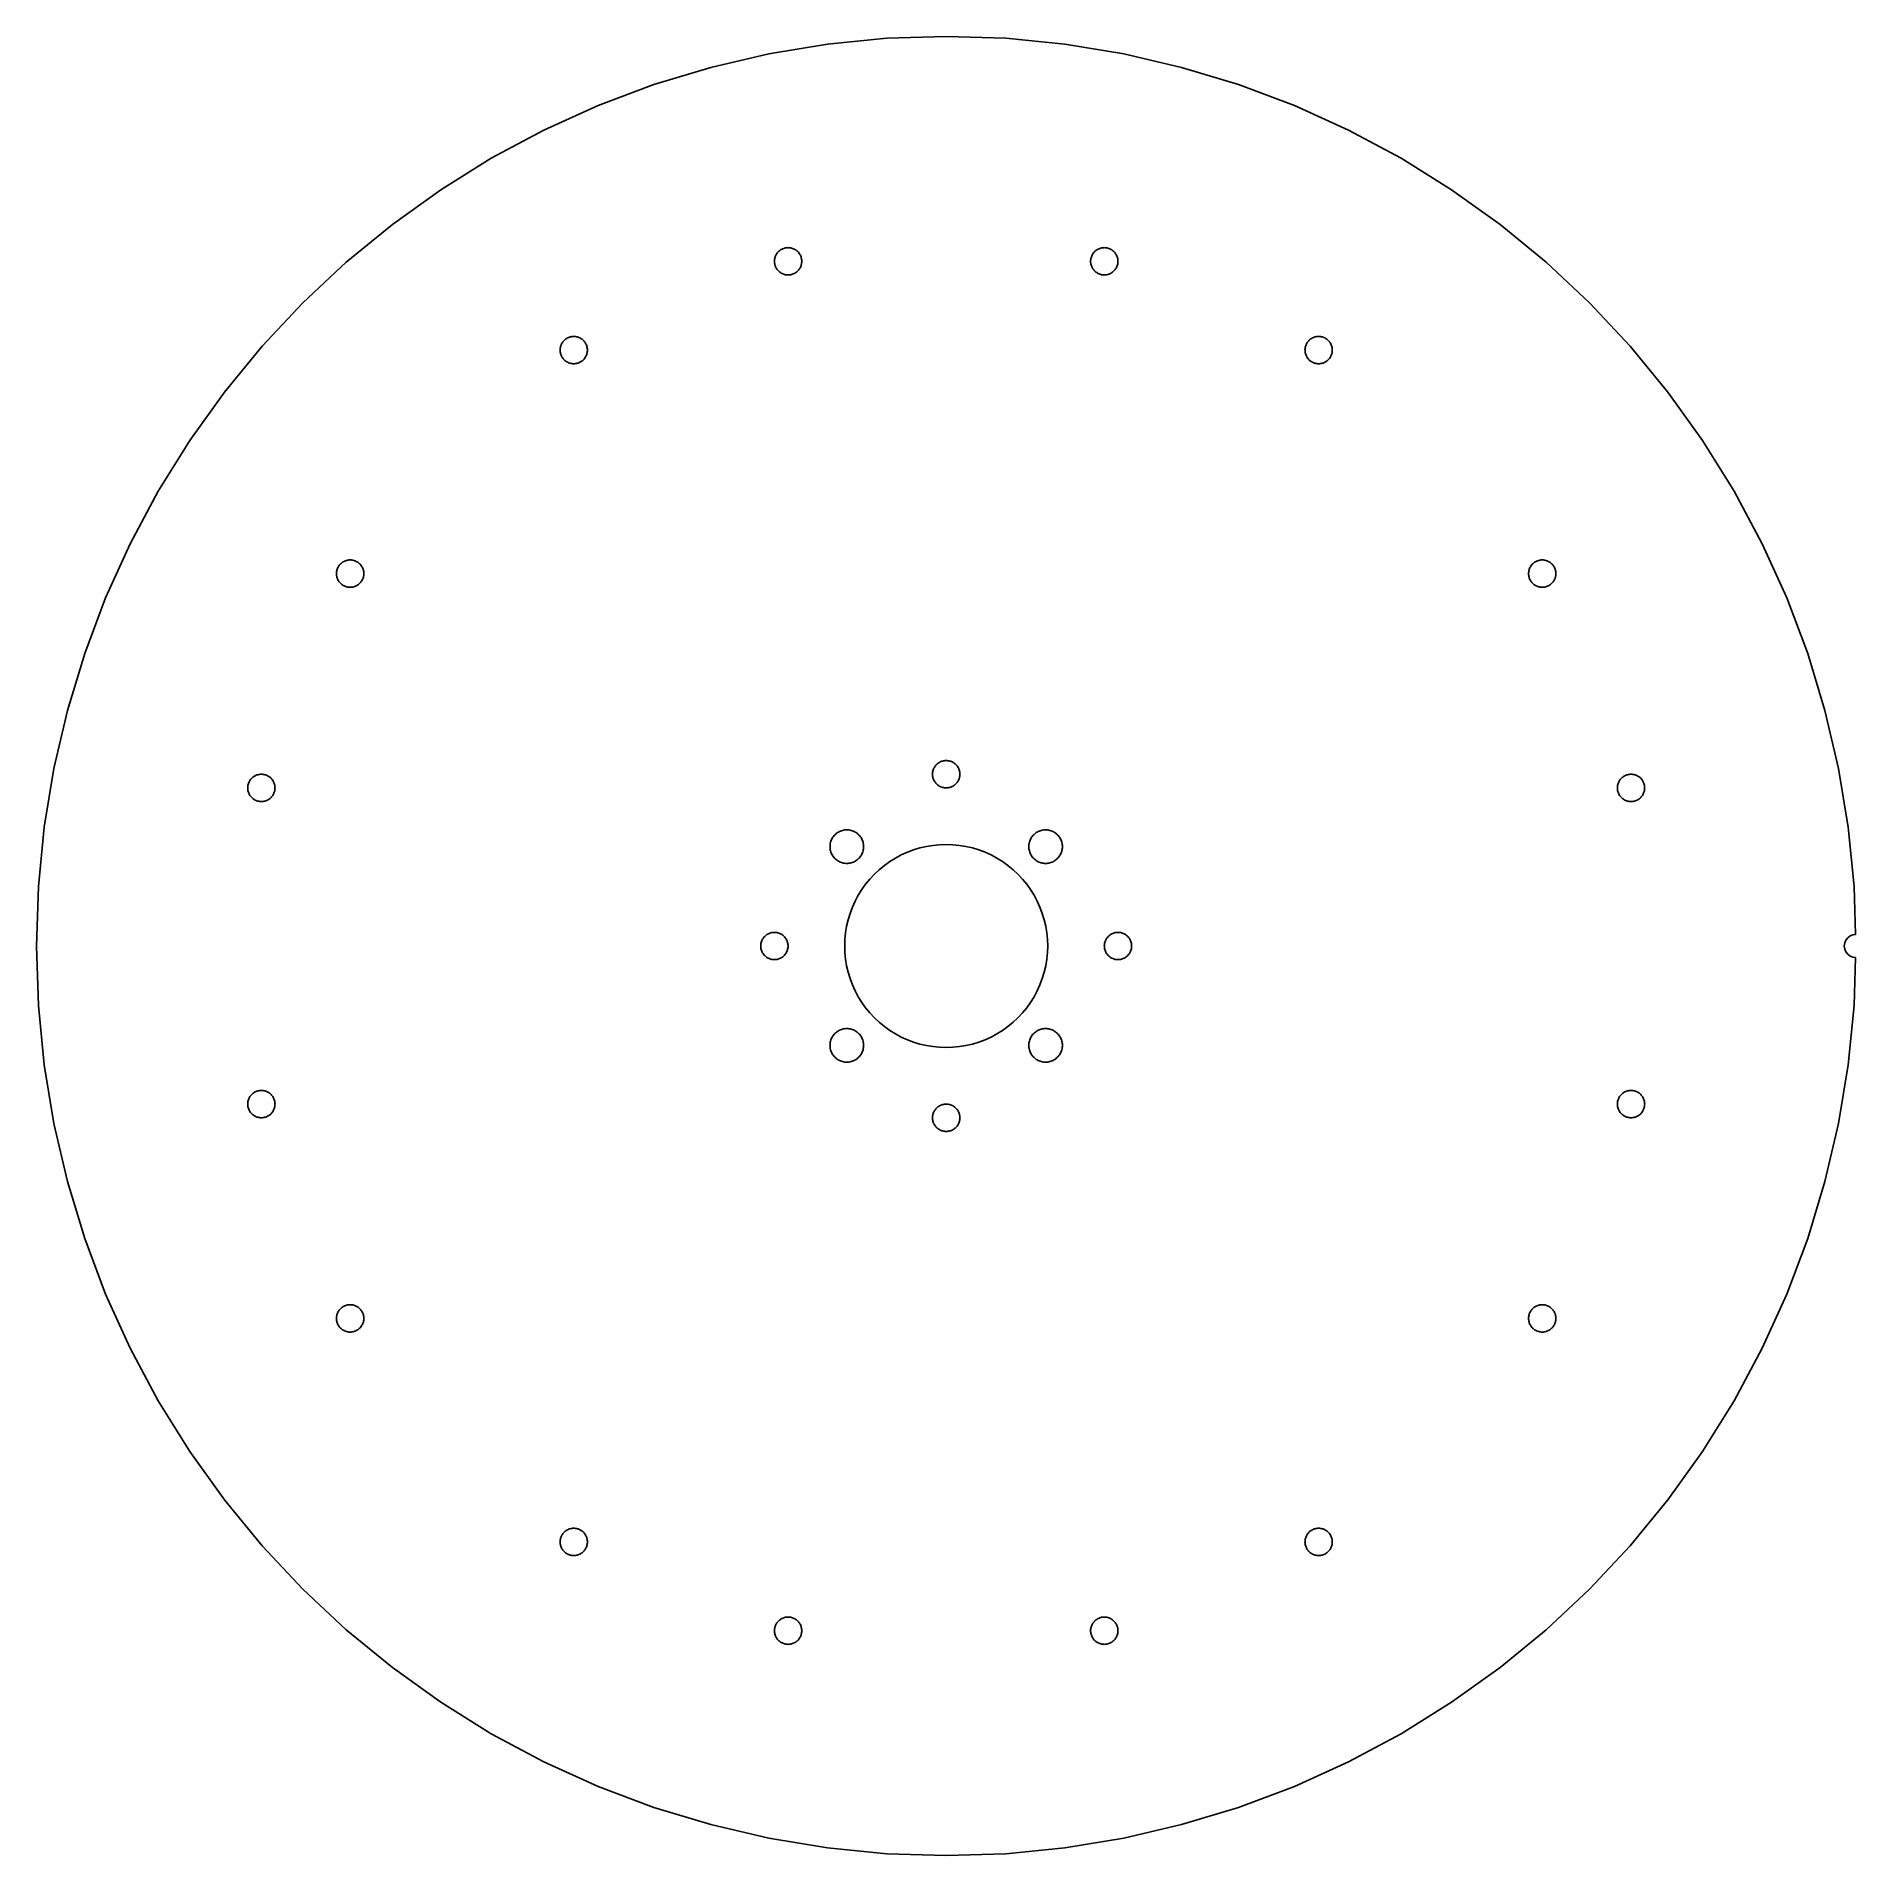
# Model space of a CAD drawing. Header units: metres. Extents: x -116 to 116, y -116 to 116.
import ezdxf

# ---------------------------------------------------------------- set-up
doc = ezdxf.new("R2010")
doc.units = ezdxf.units.M

msp = doc.modelspace()

# ---------------------------------------------------------------- linework, layer by layer
for p, q in [((0, 116.5), (-7.61946, 116.251)), ((7.61946, 116.251), (0, 116.5)), ((-22.728, 114.261), (-30.1524, 112.53)), ((-15.2063, 115.503), (-22.728, 114.261)), ((-7.61946, 116.251), (-15.2063, 115.503)), ((15.2063, 115.503), (7.61946, 116.251)), ((22.728, 114.261), (15.2063, 115.503)), ((30.1524, 112.53), (22.728, 114.261)), ((-30.1524, 112.53), (-37.4477, 110.317)), ((37.4477, 110.317), (30.1524, 112.53)), ((-37.4477, 110.317), (-44.5826, 107.632)), ((44.5826, 107.632), (37.4477, 110.317)), ((-44.5826, 107.632), (-51.5266, 104.486)), ((51.5266, 104.486), (44.5826, 107.632)), ((-51.5266, 104.486), (-58.25, 100.892)), ((58.25, 100.892), (51.5266, 104.486)), ((-58.25, 100.892), (-64.7239, 96.8662)), ((64.7239, 96.8662), (58.25, 100.892)), ((-64.7239, 96.8662), (-70.9207, 92.4257)), ((70.9207, 92.4257), (64.7239, 96.8662)), ((-70.9207, 92.4257), (-76.8138, 87.5893)), ((76.8138, 87.5893), (70.9207, 92.4257)), ((-21.8151, 88.4673), (-21.7611, 88.5683)), ((-21.7611, 88.5683), (-21.7007, 88.6655)), ((-21.7007, 88.6655), (-21.634, 88.7586)), ((-21.634, 88.7586), (-21.5613, 88.8472)), ((-21.5613, 88.8472), (-21.483, 88.9307)), ((-21.483, 88.9307), (-21.3994, 89.009)), ((-21.3994, 89.009), (-21.3109, 89.0817)), ((-21.3109, 89.0817), (-21.2178, 89.1484)), ((-21.2178, 89.1484), (-21.1206, 89.2088)), ((-21.1206, 89.2088), (-21.0196, 89.2628)), ((-21.0196, 89.2628), (-20.9153, 89.3101)), ((-20.9153, 89.3101), (-20.8081, 89.3504)), ((-20.8081, 89.3504), (-20.6985, 89.3837)), ((-20.6985, 89.3837), (-20.587, 89.4097)), ((-20.587, 89.4097), (-20.474, 89.4283)), ((-20.474, 89.4283), (-20.36, 89.4395)), ((-20.36, 89.4395), (-20.2456, 89.4433)), ((-20.2456, 89.4433), (-20.1311, 89.4395)), ((-20.1311, 89.4395), (-20.0172, 89.4283)), ((-20.0172, 89.4283), (-19.9042, 89.4097)), ((-19.9042, 89.4097), (-19.7926, 89.3837)), ((-19.7926, 89.3837), (-19.6831, 89.3504)), ((-19.6831, 89.3504), (-19.5759, 89.3101)), ((-19.5759, 89.3101), (-19.4716, 89.2628)), ((-19.4716, 89.2628), (-19.3706, 89.2088)), ((-19.3706, 89.2088), (-19.2733, 89.1484)), ((-19.2733, 89.1484), (-19.1803, 89.0817)), ((-19.1803, 89.0817), (-19.0917, 89.009)), ((-19.0917, 89.009), (-19.0081, 88.9307)), ((-19.0081, 88.9307), (-18.9299, 88.8472)), ((-18.9299, 88.8472), (-18.8572, 88.7586)), ((-18.8572, 88.7586), (-18.7905, 88.6655)), ((-18.7905, 88.6655), (-18.73, 88.5683)), ((-18.73, 88.5683), (-18.6761, 88.4673)), ((18.6761, 88.4673), (18.73, 88.5683)), ((18.73, 88.5683), (18.7905, 88.6655)), ((18.7905, 88.6655), (18.8572, 88.7586)), ((18.8572, 88.7586), (18.9299, 88.8472)), ((18.9299, 88.8472), (19.0081, 88.9307)), ((19.0081, 88.9307), (19.0917, 89.009)), ((19.0917, 89.009), (19.1803, 89.0817)), ((19.1803, 89.0817), (19.2733, 89.1484)), ((19.2733, 89.1484), (19.3706, 89.2088)), ((19.3706, 89.2088), (19.4716, 89.2628)), ((19.4716, 89.2628), (19.5759, 89.3101)), ((19.5759, 89.3101), (19.6831, 89.3504)), ((19.6831, 89.3504), (19.7926, 89.3837)), ((19.7926, 89.3837), (19.9042, 89.4097)), ((19.9042, 89.4097), (20.0172, 89.4283)), ((20.0172, 89.4283), (20.1311, 89.4395)), ((20.1311, 89.4395), (20.2456, 89.4433)), ((20.2456, 89.4433), (20.36, 89.4395)), ((20.36, 89.4395), (20.474, 89.4283)), ((20.474, 89.4283), (20.587, 89.4097)), ((20.587, 89.4097), (20.6985, 89.3837)), ((20.6985, 89.3837), (20.8081, 89.3504)), ((20.8081, 89.3504), (20.9153, 89.3101)), ((20.9153, 89.3101), (21.0196, 89.2628)), ((21.0196, 89.2628), (21.1206, 89.2088)), ((21.1206, 89.2088), (21.2178, 89.1484)), ((21.2178, 89.1484), (21.3109, 89.0817)), ((21.3109, 89.0817), (21.3994, 89.009)), ((21.3994, 89.009), (21.483, 88.9307)), ((21.483, 88.9307), (21.5613, 88.8472)), ((21.5613, 88.8472), (21.634, 88.7586)), ((21.634, 88.7586), (21.7007, 88.6655)), ((21.7007, 88.6655), (21.7611, 88.5683)), ((21.7611, 88.5683), (21.8151, 88.4673)), ((-76.8138, 87.5893), (-82.3779, 82.3779)), ((-21.9956, 87.6933), (-21.9918, 87.8078)), ((-21.9918, 87.5788), (-21.9956, 87.6933)), ((-21.9918, 87.8078), (-21.9806, 87.9217)), ((-21.9806, 87.4649), (-21.9918, 87.5788)), ((-21.9806, 87.9217), (-21.962, 88.0347)), ((-21.962, 87.3519), (-21.9806, 87.4649)), ((-21.962, 88.0347), (-21.936, 88.1462)), ((-21.936, 87.2404), (-21.962, 87.3519)), ((-21.936, 88.1462), (-21.9027, 88.2558)), ((-21.9027, 87.1308), (-21.936, 87.2404)), ((-21.9027, 88.2558), (-21.8624, 88.363)), ((-21.8624, 87.0236), (-21.9027, 87.1308)), ((-21.8624, 88.363), (-21.8151, 88.4673)), ((-21.8151, 86.9193), (-21.8624, 87.0236)), ((-21.7611, 86.8183), (-21.8151, 86.9193)), ((-21.7007, 86.7211), (-21.7611, 86.8183)), ((-21.634, 86.628), (-21.7007, 86.7211)), ((-21.5613, 86.5394), (-21.634, 86.628)), ((-21.483, 86.4559), (-21.5613, 86.5394)), ((-21.3994, 86.3776), (-21.483, 86.4559)), ((-21.3109, 86.3049), (-21.3994, 86.3776)), ((-21.2178, 86.2382), (-21.3109, 86.3049)), ((-21.1206, 86.1777), (-21.2178, 86.2382)), ((-19.2733, 86.2382), (-19.3706, 86.1777)), ((-19.1803, 86.3049), (-19.2733, 86.2382)), ((-19.0917, 86.3776), (-19.1803, 86.3049)), ((-19.0081, 86.4559), (-19.0917, 86.3776)), ((-18.9299, 86.5394), (-19.0081, 86.4559)), ((-18.8572, 86.628), (-18.9299, 86.5394)), ((-18.7905, 86.7211), (-18.8572, 86.628)), ((-18.73, 86.8183), (-18.7905, 86.7211)), ((-18.6761, 86.9193), (-18.73, 86.8183)), ((-18.6761, 88.4673), (-18.6288, 88.363)), ((-18.6288, 87.0236), (-18.6761, 86.9193)), ((-18.6288, 88.363), (-18.5885, 88.2558)), ((-18.5885, 87.1308), (-18.6288, 87.0236)), ((-18.5885, 88.2558), (-18.5552, 88.1462)), ((-18.5552, 87.2404), (-18.5885, 87.1308)), ((-18.5552, 88.1462), (-18.5292, 88.0347)), ((-18.5292, 87.3519), (-18.5552, 87.2404)), ((-18.5292, 88.0347), (-18.5106, 87.9217)), ((-18.5106, 87.4649), (-18.5292, 87.3519)), ((-18.5106, 87.9217), (-18.4993, 87.8078)), ((-18.4993, 87.5788), (-18.5106, 87.4649)), ((-18.4993, 87.8078), (-18.4956, 87.6933)), ((-18.4956, 87.6933), (-18.4993, 87.5788)), ((18.4956, 87.6933), (18.4993, 87.8078)), ((18.4993, 87.5788), (18.4956, 87.6933)), ((18.4993, 87.8078), (18.5106, 87.9217)), ((18.5106, 87.4649), (18.4993, 87.5788)), ((18.5106, 87.9217), (18.5292, 88.0347)), ((18.5292, 87.3519), (18.5106, 87.4649)), ((18.5292, 88.0347), (18.5552, 88.1462)), ((18.5552, 87.2404), (18.5292, 87.3519)), ((18.5552, 88.1462), (18.5885, 88.2558)), ((18.5885, 87.1308), (18.5552, 87.2404)), ((18.5885, 88.2558), (18.6288, 88.363)), ((18.6288, 87.0236), (18.5885, 87.1308)), ((18.6288, 88.363), (18.6761, 88.4673)), ((18.6761, 86.9193), (18.6288, 87.0236)), ((18.73, 86.8183), (18.6761, 86.9193)), ((18.7905, 86.7211), (18.73, 86.8183)), ((18.8572, 86.628), (18.7905, 86.7211)), ((18.9299, 86.5394), (18.8572, 86.628)), ((19.0081, 86.4559), (18.9299, 86.5394)), ((19.0917, 86.3776), (19.0081, 86.4559)), ((19.1803, 86.3049), (19.0917, 86.3776)), ((19.2733, 86.2382), (19.1803, 86.3049)), ((19.3706, 86.1777), (19.2733, 86.2382)), ((21.2178, 86.2382), (21.1206, 86.1777)), ((21.3109, 86.3049), (21.2178, 86.2382)), ((21.3994, 86.3776), (21.3109, 86.3049)), ((21.483, 86.4559), (21.3994, 86.3776)), ((21.5613, 86.5394), (21.483, 86.4559)), ((21.634, 86.628), (21.5613, 86.5394)), ((21.7007, 86.7211), (21.634, 86.628)), ((21.7611, 86.8183), (21.7007, 86.7211)), ((21.8151, 86.9193), (21.7611, 86.8183)), ((21.8151, 88.4673), (21.8624, 88.363)), ((21.8624, 87.0236), (21.8151, 86.9193)), ((21.8624, 88.363), (21.9027, 88.2558)), ((21.9027, 87.1308), (21.8624, 87.0236)), ((21.9027, 88.2558), (21.936, 88.1462)), ((21.936, 87.2404), (21.9027, 87.1308)), ((21.936, 88.1462), (21.962, 88.0347)), ((21.962, 87.3519), (21.936, 87.2404)), ((21.962, 88.0347), (21.9806, 87.9217)), ((21.9806, 87.4649), (21.962, 87.3519)), ((21.9806, 87.9217), (21.9918, 87.8078)), ((21.9918, 87.5788), (21.9806, 87.4649)), ((21.9918, 87.8078), (21.9956, 87.6933)), ((21.9956, 87.6933), (21.9918, 87.5788)), ((82.3779, 82.3779), (76.8138, 87.5893)), ((-21.0196, 86.1238), (-21.1206, 86.1777)), ((-20.9153, 86.0765), (-21.0196, 86.1238)), ((-20.8081, 86.0362), (-20.9153, 86.0765)), ((-20.6985, 86.0029), (-20.8081, 86.0362)), ((-20.587, 85.9769), (-20.6985, 86.0029)), ((-20.474, 85.9583), (-20.587, 85.9769)), ((-20.36, 85.9471), (-20.474, 85.9583)), ((-20.2456, 85.9433), (-20.36, 85.9471)), ((-20.1311, 85.9471), (-20.2456, 85.9433)), ((-20.0172, 85.9583), (-20.1311, 85.9471)), ((-19.9042, 85.9769), (-20.0172, 85.9583)), ((-19.7926, 86.0029), (-19.9042, 85.9769)), ((-19.6831, 86.0362), (-19.7926, 86.0029)), ((-19.5759, 86.0765), (-19.6831, 86.0362)), ((-19.4716, 86.1238), (-19.5759, 86.0765)), ((-19.3706, 86.1777), (-19.4716, 86.1238)), ((19.4716, 86.1238), (19.3706, 86.1777)), ((19.5759, 86.0765), (19.4716, 86.1238)), ((19.6831, 86.0362), (19.5759, 86.0765)), ((19.7926, 86.0029), (19.6831, 86.0362)), ((19.9042, 85.9769), (19.7926, 86.0029)), ((20.0172, 85.9583), (19.9042, 85.9769)), ((20.1311, 85.9471), (20.0172, 85.9583)), ((20.2456, 85.9433), (20.1311, 85.9471)), ((20.36, 85.9471), (20.2456, 85.9433)), ((20.474, 85.9583), (20.36, 85.9471)), ((20.587, 85.9769), (20.474, 85.9583)), ((20.6985, 86.0029), (20.587, 85.9769)), ((20.8081, 86.0362), (20.6985, 86.0029)), ((20.9153, 86.0765), (20.8081, 86.0362)), ((21.0196, 86.1238), (20.9153, 86.0765)), ((21.1206, 86.1777), (21.0196, 86.1238)), ((-82.3779, 82.3779), (-87.5893, 76.8138)), ((87.5893, 76.8138), (82.3779, 82.3779)), ((-49.3499, 76.8868), (-49.3095, 76.994)), ((-49.3095, 76.994), (-49.2623, 77.0983)), ((-49.2623, 77.0983), (-49.2083, 77.1993)), ((-49.2083, 77.1993), (-49.1478, 77.2966)), ((-49.1478, 77.2966), (-49.0811, 77.3896)), ((-49.0811, 77.3896), (-49.0085, 77.4782)), ((-49.0085, 77.4782), (-48.9302, 77.5618)), ((-48.9302, 77.5618), (-48.8466, 77.64)), ((-48.8466, 77.64), (-48.7581, 77.7127)), ((-48.7581, 77.7127), (-48.665, 77.7794)), ((-48.665, 77.7794), (-48.5677, 77.8399)), ((-48.5677, 77.8399), (-48.4667, 77.8938)), ((-48.4667, 77.8938), (-48.3624, 77.9411)), ((-48.3624, 77.9411), (-48.2552, 77.9814)), ((-48.2552, 77.9814), (-48.1457, 78.0147)), ((-48.1457, 78.0147), (-48.0341, 78.0407)), ((-48.0341, 78.0407), (-47.9211, 78.0594)), ((-47.9211, 78.0594), (-47.8072, 78.0706)), ((-47.8072, 78.0706), (-47.6927, 78.0743)), ((-47.6927, 78.0743), (-47.5783, 78.0706)), ((-47.5783, 78.0706), (-47.4643, 78.0594)), ((-47.4643, 78.0594), (-47.3513, 78.0407)), ((-47.3513, 78.0407), (-47.2398, 78.0147)), ((-47.2398, 78.0147), (-47.1302, 77.9814)), ((-47.1302, 77.9814), (-47.023, 77.9411)), ((-47.023, 77.9411), (-46.9187, 77.8938)), ((-46.9187, 77.8938), (-46.8177, 77.8399)), ((-46.8177, 77.8399), (-46.7205, 77.7794)), ((-46.7205, 77.7794), (-46.6274, 77.7127)), ((-46.6274, 77.7127), (-46.5389, 77.64)), ((-46.5389, 77.64), (-46.4553, 77.5618)), ((-46.4553, 77.5618), (-46.377, 77.4782)), ((-46.377, 77.4782), (-46.3044, 77.3896)), ((-46.3044, 77.3896), (-46.2377, 77.2966)), ((-46.2377, 77.2966), (-46.1772, 77.1993)), ((-46.1772, 77.1993), (-46.1232, 77.0983)), ((-46.1232, 77.0983), (-46.0759, 76.994)), ((-46.0759, 76.994), (-46.0356, 76.8868)), ((46.0356, 76.8868), (46.0759, 76.994)), ((46.0759, 76.994), (46.1232, 77.0983)), ((46.1232, 77.0983), (46.1772, 77.1993)), ((46.1772, 77.1993), (46.2377, 77.2966)), ((46.2377, 77.2966), (46.3044, 77.3896)), ((46.3044, 77.3896), (46.377, 77.4782)), ((46.377, 77.4782), (46.4553, 77.5618)), ((46.4553, 77.5618), (46.5389, 77.64)), ((46.5389, 77.64), (46.6274, 77.7127)), ((46.6274, 77.7127), (46.7205, 77.7794)), ((46.7205, 77.7794), (46.8177, 77.8399)), ((46.8177, 77.8399), (46.9187, 77.8938)), ((46.9187, 77.8938), (47.023, 77.9411)), ((47.023, 77.9411), (47.1302, 77.9814)), ((47.1302, 77.9814), (47.2398, 78.0147)), ((47.2398, 78.0147), (47.3513, 78.0407)), ((47.3513, 78.0407), (47.4643, 78.0594)), ((47.4643, 78.0594), (47.5783, 78.0706)), ((47.5783, 78.0706), (47.6927, 78.0743)), ((47.6927, 78.0743), (47.8072, 78.0706)), ((47.8072, 78.0706), (47.9211, 78.0594)), ((47.9211, 78.0594), (48.0341, 78.0407)), ((48.0341, 78.0407), (48.1457, 78.0147)), ((48.1457, 78.0147), (48.2552, 77.9814)), ((48.2552, 77.9814), (48.3624, 77.9411)), ((48.3624, 77.9411), (48.4667, 77.8938)), ((48.4667, 77.8938), (48.5677, 77.8399)), ((48.5677, 77.8399), (48.665, 77.7794)), ((48.665, 77.7794), (48.7581, 77.7127)), ((48.7581, 77.7127), (48.8466, 77.64)), ((48.8466, 77.64), (48.9302, 77.5618)), ((48.9302, 77.5618), (49.0085, 77.4782)), ((49.0085, 77.4782), (49.0811, 77.3896)), ((49.0811, 77.3896), (49.1478, 77.2966)), ((49.1478, 77.2966), (49.2083, 77.1993)), ((49.2083, 77.1993), (49.2623, 77.0983)), ((49.2623, 77.0983), (49.3095, 76.994)), ((49.3095, 76.994), (49.3499, 76.8868)), ((-87.5893, 76.8138), (-92.4257, 70.9207)), ((-49.4427, 76.3243), (-49.439, 76.4388)), ((-49.439, 76.2099), (-49.4427, 76.3243)), ((-49.439, 76.4388), (-49.4277, 76.5527)), ((-49.4277, 76.0959), (-49.439, 76.2099)), ((-49.4277, 76.5527), (-49.4091, 76.6657)), ((-49.4091, 75.9829), (-49.4277, 76.0959)), ((-49.4091, 76.6657), (-49.3831, 76.7773)), ((-49.3831, 75.8714), (-49.4091, 75.9829)), ((-49.3831, 76.7773), (-49.3499, 76.8868)), ((-49.3499, 75.7618), (-49.3831, 75.8714)), ((-49.3095, 75.6546), (-49.3499, 75.7618)), ((-49.2623, 75.5503), (-49.3095, 75.6546)), ((-49.2083, 75.4493), (-49.2623, 75.5503)), ((-49.1478, 75.3521), (-49.2083, 75.4493)), ((-49.0811, 75.259), (-49.1478, 75.3521)), ((-49.0085, 75.1705), (-49.0811, 75.259)), ((-48.9302, 75.0869), (-49.0085, 75.1705)), ((-48.8466, 75.0086), (-48.9302, 75.0869)), ((-48.7581, 74.936), (-48.8466, 75.0086)), ((-48.665, 74.8692), (-48.7581, 74.936)), ((-48.5677, 74.8088), (-48.665, 74.8692)), ((-48.4667, 74.7548), (-48.5677, 74.8088)), ((-48.3624, 74.7075), (-48.4667, 74.7548)), ((-48.2552, 74.6672), (-48.3624, 74.7075)), ((-48.1457, 74.634), (-48.2552, 74.6672)), ((-48.0341, 74.6079), (-48.1457, 74.634)), ((-47.9211, 74.5893), (-48.0341, 74.6079)), ((-47.8072, 74.5781), (-47.9211, 74.5893)), ((-47.6927, 74.5743), (-47.8072, 74.5781)), ((-47.5783, 74.5781), (-47.6927, 74.5743)), ((-47.4643, 74.5893), (-47.5783, 74.5781)), ((-47.3513, 74.6079), (-47.4643, 74.5893)), ((-47.2398, 74.634), (-47.3513, 74.6079)), ((-47.1302, 74.6672), (-47.2398, 74.634)), ((-47.023, 74.7075), (-47.1302, 74.6672)), ((-46.9187, 74.7548), (-47.023, 74.7075)), ((-46.8177, 74.8088), (-46.9187, 74.7548)), ((-46.7205, 74.8692), (-46.8177, 74.8088)), ((-46.6274, 74.936), (-46.7205, 74.8692)), ((-46.5389, 75.0086), (-46.6274, 74.936)), ((-46.4553, 75.0869), (-46.5389, 75.0086)), ((-46.377, 75.1705), (-46.4553, 75.0869)), ((-46.3044, 75.259), (-46.377, 75.1705)), ((-46.2377, 75.3521), (-46.3044, 75.259)), ((-46.1772, 75.4493), (-46.2377, 75.3521)), ((-46.1232, 75.5503), (-46.1772, 75.4493)), ((-46.0759, 75.6546), (-46.1232, 75.5503)), ((-46.0356, 75.7618), (-46.0759, 75.6546)), ((-46.0356, 76.8868), (-46.0023, 76.7773)), ((-46.0023, 75.8714), (-46.0356, 75.7618)), ((-46.0023, 76.7773), (-45.9763, 76.6657)), ((-45.9763, 75.9829), (-46.0023, 75.8714)), ((-45.9763, 76.6657), (-45.9577, 76.5527)), ((-45.9577, 76.0959), (-45.9763, 75.9829)), ((-45.9577, 76.5527), (-45.9465, 76.4388)), ((-45.9465, 76.2099), (-45.9577, 76.0959)), ((-45.9465, 76.4388), (-45.9427, 76.3243)), ((-45.9427, 76.3243), (-45.9465, 76.2099)), ((45.9427, 76.3243), (45.9465, 76.4388)), ((45.9465, 76.2099), (45.9427, 76.3243)), ((45.9465, 76.4388), (45.9577, 76.5527)), ((45.9577, 76.0959), (45.9465, 76.2099)), ((45.9577, 76.5527), (45.9763, 76.6657)), ((45.9763, 75.9829), (45.9577, 76.0959)), ((45.9763, 76.6657), (46.0023, 76.7773)), ((46.0023, 75.8714), (45.9763, 75.9829)), ((46.0023, 76.7773), (46.0356, 76.8868)), ((46.0356, 75.7618), (46.0023, 75.8714)), ((46.0759, 75.6546), (46.0356, 75.7618)), ((46.1232, 75.5503), (46.0759, 75.6546)), ((46.1772, 75.4493), (46.1232, 75.5503)), ((46.2377, 75.3521), (46.1772, 75.4493)), ((46.3044, 75.259), (46.2377, 75.3521)), ((46.377, 75.1705), (46.3044, 75.259)), ((46.4553, 75.0869), (46.377, 75.1705)), ((46.5389, 75.0086), (46.4553, 75.0869)), ((46.6274, 74.936), (46.5389, 75.0086)), ((46.7205, 74.8692), (46.6274, 74.936)), ((46.8177, 74.8088), (46.7205, 74.8692)), ((46.9187, 74.7548), (46.8177, 74.8088)), ((47.023, 74.7075), (46.9187, 74.7548)), ((47.1302, 74.6672), (47.023, 74.7075)), ((47.2398, 74.634), (47.1302, 74.6672)), ((47.3513, 74.6079), (47.2398, 74.634)), ((47.4643, 74.5893), (47.3513, 74.6079)), ((47.5783, 74.5781), (47.4643, 74.5893)), ((47.6927, 74.5743), (47.5783, 74.5781)), ((47.8072, 74.5781), (47.6927, 74.5743)), ((47.9211, 74.5893), (47.8072, 74.5781)), ((48.0341, 74.6079), (47.9211, 74.5893)), ((48.1457, 74.634), (48.0341, 74.6079)), ((48.2552, 74.6672), (48.1457, 74.634)), ((48.3624, 74.7075), (48.2552, 74.6672)), ((48.4667, 74.7548), (48.3624, 74.7075)), ((48.5677, 74.8088), (48.4667, 74.7548)), ((48.665, 74.8692), (48.5677, 74.8088)), ((48.7581, 74.936), (48.665, 74.8692)), ((48.8466, 75.0086), (48.7581, 74.936)), ((48.9302, 75.0869), (48.8466, 75.0086)), ((49.0085, 75.1705), (48.9302, 75.0869)), ((49.0811, 75.259), (49.0085, 75.1705)), ((49.1478, 75.3521), (49.0811, 75.259)), ((49.2083, 75.4493), (49.1478, 75.3521)), ((49.2623, 75.5503), (49.2083, 75.4493)), ((49.3095, 75.6546), (49.2623, 75.5503)), ((49.3499, 75.7618), (49.3095, 75.6546)), ((49.3499, 76.8868), (49.3831, 76.7773)), ((49.3831, 75.8714), (49.3499, 75.7618)), ((49.3831, 76.7773), (49.4091, 76.6657)), ((49.4091, 75.9829), (49.3831, 75.8714)), ((49.4091, 76.6657), (49.4277, 76.5527)), ((49.4277, 76.0959), (49.4091, 75.9829)), ((49.4277, 76.5527), (49.439, 76.4388)), ((49.439, 76.2099), (49.4277, 76.0959)), ((49.439, 76.4388), (49.4427, 76.3243)), ((49.4427, 76.3243), (49.439, 76.2099)), ((92.4257, 70.9207), (87.5893, 76.8138)), ((-92.4257, 70.9207), (-96.8662, 64.7239)), ((96.8662, 64.7239), (92.4257, 70.9207)), ((-96.8662, 64.7239), (-100.892, 58.25)), ((100.892, 58.25), (96.8662, 64.7239)), ((-100.892, 58.25), (-104.486, 51.5266)), ((104.486, 51.5266), (100.892, 58.25)), ((-104.486, 51.5266), (-107.632, 44.5826)), ((107.632, 44.5826), (104.486, 51.5266)), ((-77.64, 48.8466), (-77.5618, 48.9302)), ((-77.5618, 48.9302), (-77.4782, 49.0085)), ((-77.4782, 49.0085), (-77.3896, 49.0811)), ((-77.3896, 49.0811), (-77.2966, 49.1478)), ((-77.2966, 49.1478), (-77.1993, 49.2083)), ((-77.1993, 49.2083), (-77.0983, 49.2623)), ((-77.0983, 49.2623), (-76.994, 49.3095)), ((-76.994, 49.3095), (-76.8868, 49.3499)), ((-76.8868, 49.3499), (-76.7773, 49.3831)), ((-76.7773, 49.3831), (-76.6657, 49.4091)), ((-76.6657, 49.4091), (-76.5527, 49.4277)), ((-76.5527, 49.4277), (-76.4388, 49.439)), ((-76.4388, 49.439), (-76.3243, 49.4427)), ((-76.3243, 49.4427), (-76.2099, 49.439)), ((-76.2099, 49.439), (-76.0959, 49.4277)), ((-76.0959, 49.4277), (-75.9829, 49.4091)), ((-75.9829, 49.4091), (-75.8714, 49.3831)), ((-75.8714, 49.3831), (-75.7618, 49.3499)), ((-75.7618, 49.3499), (-75.6546, 49.3095)), ((-75.6546, 49.3095), (-75.5503, 49.2623)), ((-75.5503, 49.2623), (-75.4493, 49.2083)), ((-75.4493, 49.2083), (-75.3521, 49.1478)), ((-75.3521, 49.1478), (-75.259, 49.0811)), ((-75.259, 49.0811), (-75.1705, 49.0085)), ((-75.1705, 49.0085), (-75.0869, 48.9302)), ((-75.0869, 48.9302), (-75.0086, 48.8466)), ((75.0086, 48.8466), (75.0869, 48.9302)), ((75.0869, 48.9302), (75.1705, 49.0085)), ((75.1705, 49.0085), (75.259, 49.0811)), ((75.259, 49.0811), (75.3521, 49.1478)), ((75.3521, 49.1478), (75.4493, 49.2083)), ((75.4493, 49.2083), (75.5503, 49.2623)), ((75.5503, 49.2623), (75.6546, 49.3095)), ((75.6546, 49.3095), (75.7618, 49.3499)), ((75.7618, 49.3499), (75.8714, 49.3831)), ((75.8714, 49.3831), (75.9829, 49.4091)), ((75.9829, 49.4091), (76.0959, 49.4277)), ((76.0959, 49.4277), (76.2099, 49.439)), ((76.2099, 49.439), (76.3243, 49.4427)), ((76.3243, 49.4427), (76.4388, 49.439)), ((76.4388, 49.439), (76.5527, 49.4277)), ((76.5527, 49.4277), (76.6657, 49.4091)), ((76.6657, 49.4091), (76.7773, 49.3831)), ((76.7773, 49.3831), (76.8868, 49.3499)), ((76.8868, 49.3499), (76.994, 49.3095)), ((76.994, 49.3095), (77.0983, 49.2623)), ((77.0983, 49.2623), (77.1993, 49.2083)), ((77.1993, 49.2083), (77.2966, 49.1478)), ((77.2966, 49.1478), (77.3896, 49.0811)), ((77.3896, 49.0811), (77.4782, 49.0085)), ((77.4782, 49.0085), (77.5618, 48.9302)), ((77.5618, 48.9302), (77.64, 48.8466)), ((-78.0743, 47.6927), (-78.0706, 47.8072)), ((-78.0706, 47.5783), (-78.0743, 47.6927)), ((-78.0706, 47.8072), (-78.0594, 47.9211)), ((-78.0594, 47.4643), (-78.0706, 47.5783)), ((-78.0594, 47.9211), (-78.0407, 48.0341)), ((-78.0407, 47.3513), (-78.0594, 47.4643)), ((-78.0407, 48.0341), (-78.0147, 48.1457)), ((-78.0147, 47.2398), (-78.0407, 47.3513)), ((-78.0147, 48.1457), (-77.9814, 48.2552)), ((-77.9814, 47.1302), (-78.0147, 47.2398)), ((-77.9814, 48.2552), (-77.9411, 48.3624)), ((-77.9411, 47.023), (-77.9814, 47.1302)), ((-77.9411, 48.3624), (-77.8938, 48.4667)), ((-77.8938, 46.9187), (-77.9411, 47.023)), ((-77.8938, 48.4667), (-77.8399, 48.5677)), ((-77.8399, 46.8177), (-77.8938, 46.9187)), ((-77.8399, 48.5677), (-77.7794, 48.665)), ((-77.7794, 46.7205), (-77.8399, 46.8177)), ((-77.7794, 48.665), (-77.7127, 48.7581)), ((-77.7127, 46.6274), (-77.7794, 46.7205)), ((-77.7127, 48.7581), (-77.64, 48.8466)), ((-77.64, 46.5389), (-77.7127, 46.6274)), ((-75.0086, 48.8466), (-74.936, 48.7581)), ((-74.936, 46.6274), (-75.0086, 46.5389)), ((-74.936, 48.7581), (-74.8692, 48.665)), ((-74.8692, 46.7205), (-74.936, 46.6274)), ((-74.8692, 48.665), (-74.8088, 48.5677)), ((-74.8088, 46.8177), (-74.8692, 46.7205)), ((-74.8088, 48.5677), (-74.7548, 48.4667)), ((-74.7548, 46.9187), (-74.8088, 46.8177)), ((-74.7548, 48.4667), (-74.7075, 48.3624)), ((-74.7075, 47.023), (-74.7548, 46.9187)), ((-74.7075, 48.3624), (-74.6672, 48.2552)), ((-74.6672, 47.1302), (-74.7075, 47.023)), ((-74.6672, 48.2552), (-74.634, 48.1457)), ((-74.634, 47.2398), (-74.6672, 47.1302)), ((-74.634, 48.1457), (-74.6079, 48.0341)), ((-74.6079, 47.3513), (-74.634, 47.2398)), ((-74.6079, 48.0341), (-74.5893, 47.9211)), ((-74.5893, 47.4643), (-74.6079, 47.3513)), ((-74.5893, 47.9211), (-74.5781, 47.8072)), ((-74.5781, 47.5783), (-74.5893, 47.4643)), ((-74.5781, 47.8072), (-74.5743, 47.6927)), ((-74.5743, 47.6927), (-74.5781, 47.5783)), ((74.5743, 47.6927), (74.5781, 47.8072)), ((74.5781, 47.5783), (74.5743, 47.6927)), ((74.5781, 47.8072), (74.5893, 47.9211)), ((74.5893, 47.4643), (74.5781, 47.5783)), ((74.5893, 47.9211), (74.6079, 48.0341)), ((74.6079, 47.3513), (74.5893, 47.4643)), ((74.6079, 48.0341), (74.634, 48.1457)), ((74.634, 47.2398), (74.6079, 47.3513)), ((74.634, 48.1457), (74.6672, 48.2552)), ((74.6672, 47.1302), (74.634, 47.2398)), ((74.6672, 48.2552), (74.7075, 48.3624)), ((74.7075, 47.023), (74.6672, 47.1302)), ((74.7075, 48.3624), (74.7548, 48.4667)), ((74.7548, 46.9187), (74.7075, 47.023)), ((74.7548, 48.4667), (74.8088, 48.5677)), ((74.8088, 46.8177), (74.7548, 46.9187)), ((74.8088, 48.5677), (74.8692, 48.665)), ((74.8692, 46.7205), (74.8088, 46.8177)), ((74.8692, 48.665), (74.936, 48.7581)), ((74.936, 46.6274), (74.8692, 46.7205)), ((74.936, 48.7581), (75.0086, 48.8466)), ((75.0086, 46.5389), (74.936, 46.6274)), ((77.64, 48.8466), (77.7127, 48.7581)), ((77.7127, 46.6274), (77.64, 46.5389)), ((77.7127, 48.7581), (77.7794, 48.665)), ((77.7794, 46.7205), (77.7127, 46.6274)), ((77.7794, 48.665), (77.8399, 48.5677)), ((77.8399, 46.8177), (77.7794, 46.7205)), ((77.8399, 48.5677), (77.8938, 48.4667)), ((77.8938, 46.9187), (77.8399, 46.8177)), ((77.8938, 48.4667), (77.9411, 48.3624)), ((77.9411, 47.023), (77.8938, 46.9187)), ((77.9411, 48.3624), (77.9814, 48.2552)), ((77.9814, 47.1302), (77.9411, 47.023)), ((77.9814, 48.2552), (78.0147, 48.1457)), ((78.0147, 47.2398), (77.9814, 47.1302)), ((78.0147, 48.1457), (78.0407, 48.0341)), ((78.0407, 47.3513), (78.0147, 47.2398)), ((78.0407, 48.0341), (78.0594, 47.9211)), ((78.0594, 47.4643), (78.0407, 47.3513)), ((78.0594, 47.9211), (78.0706, 47.8072)), ((78.0706, 47.5783), (78.0594, 47.4643)), ((78.0706, 47.8072), (78.0743, 47.6927)), ((78.0743, 47.6927), (78.0706, 47.5783)), ((-107.632, 44.5826), (-110.317, 37.4477)), ((-77.5618, 46.4553), (-77.64, 46.5389)), ((-77.4782, 46.377), (-77.5618, 46.4553)), ((-77.3896, 46.3044), (-77.4782, 46.377)), ((-77.2966, 46.2377), (-77.3896, 46.3044)), ((-77.1993, 46.1772), (-77.2966, 46.2377)), ((-77.0983, 46.1232), (-77.1993, 46.1772)), ((-76.994, 46.0759), (-77.0983, 46.1232)), ((-76.8868, 46.0356), (-76.994, 46.0759)), ((-76.7773, 46.0023), (-76.8868, 46.0356)), ((-76.6657, 45.9763), (-76.7773, 46.0023)), ((-76.5527, 45.9577), (-76.6657, 45.9763)), ((-76.4388, 45.9465), (-76.5527, 45.9577)), ((-76.3243, 45.9427), (-76.4388, 45.9465)), ((-76.2099, 45.9465), (-76.3243, 45.9427)), ((-76.0959, 45.9577), (-76.2099, 45.9465)), ((-75.9829, 45.9763), (-76.0959, 45.9577)), ((-75.8714, 46.0023), (-75.9829, 45.9763)), ((-75.7618, 46.0356), (-75.8714, 46.0023)), ((-75.6546, 46.0759), (-75.7618, 46.0356)), ((-75.5503, 46.1232), (-75.6546, 46.0759)), ((-75.4493, 46.1772), (-75.5503, 46.1232)), ((-75.3521, 46.2377), (-75.4493, 46.1772)), ((-75.259, 46.3044), (-75.3521, 46.2377)), ((-75.1705, 46.377), (-75.259, 46.3044)), ((-75.0869, 46.4553), (-75.1705, 46.377)), ((-75.0086, 46.5389), (-75.0869, 46.4553)), ((75.0869, 46.4553), (75.0086, 46.5389)), ((75.1705, 46.377), (75.0869, 46.4553)), ((75.259, 46.3044), (75.1705, 46.377)), ((75.3521, 46.2377), (75.259, 46.3044)), ((75.4493, 46.1772), (75.3521, 46.2377)), ((75.5503, 46.1232), (75.4493, 46.1772)), ((75.6546, 46.0759), (75.5503, 46.1232)), ((75.7618, 46.0356), (75.6546, 46.0759)), ((75.8714, 46.0023), (75.7618, 46.0356)), ((75.9829, 45.9763), (75.8714, 46.0023)), ((76.0959, 45.9577), (75.9829, 45.9763)), ((76.2099, 45.9465), (76.0959, 45.9577)), ((76.3243, 45.9427), (76.2099, 45.9465)), ((76.4388, 45.9465), (76.3243, 45.9427)), ((76.5527, 45.9577), (76.4388, 45.9465)), ((76.6657, 45.9763), (76.5527, 45.9577)), ((76.7773, 46.0023), (76.6657, 45.9763)), ((76.8868, 46.0356), (76.7773, 46.0023)), ((76.994, 46.0759), (76.8868, 46.0356)), ((77.0983, 46.1232), (76.994, 46.0759)), ((77.1993, 46.1772), (77.0983, 46.1232)), ((77.2966, 46.2377), (77.1993, 46.1772)), ((77.3896, 46.3044), (77.2966, 46.2377)), ((77.4782, 46.377), (77.3896, 46.3044)), ((77.5618, 46.4553), (77.4782, 46.377)), ((77.64, 46.5389), (77.5618, 46.4553)), ((110.317, 37.4477), (107.632, 44.5826)), ((-110.317, 37.4477), (-112.53, 30.1524)), ((112.53, 30.1524), (110.317, 37.4477)), ((-112.53, 30.1524), (-114.261, 22.728)), ((114.261, 22.728), (112.53, 30.1524)), ((-1.23743, 23.2374), (-1.15385, 23.3157)), ((-1.15385, 23.3157), (-1.06532, 23.3884)), ((-1.06532, 23.3884), (-0.972244, 23.4551)), ((-0.972244, 23.4551), (-0.875, 23.5155)), ((-0.875, 23.5155), (-0.774002, 23.5695)), ((-0.774002, 23.5695), (-0.669693, 23.6168)), ((-0.669693, 23.6168), (-0.562515, 23.6571)), ((-0.562515, 23.6571), (-0.452927, 23.6904)), ((-0.452927, 23.6904), (-0.3414, 23.7164)), ((-0.3414, 23.7164), (-0.228409, 23.735)), ((-0.228409, 23.735), (-0.114441, 23.7462)), ((-0.114441, 23.7462), (0, 23.75)), ((0, 23.75), (0.114441, 23.7462)), ((0.114441, 23.7462), (0.228409, 23.735)), ((0.228409, 23.735), (0.3414, 23.7164)), ((0.3414, 23.7164), (0.452927, 23.6904)), ((0.452927, 23.6904), (0.562515, 23.6571)), ((0.562515, 23.6571), (0.669693, 23.6168)), ((0.669693, 23.6168), (0.774002, 23.5695)), ((0.774002, 23.5695), (0.875, 23.5155)), ((0.875, 23.5155), (0.972244, 23.4551)), ((0.972244, 23.4551), (1.06532, 23.3884)), ((1.06532, 23.3884), (1.15385, 23.3157)), ((1.15385, 23.3157), (1.23743, 23.2374)), ((-114.261, 22.728), (-115.503, 15.2063)), ((-89.3101, 20.9153), (-89.2628, 21.0196)), ((-89.2628, 21.0196), (-89.2088, 21.1206)), ((-89.2088, 21.1206), (-89.1484, 21.2178)), ((-89.1484, 21.2178), (-89.0817, 21.3109)), ((-89.0817, 21.3109), (-89.009, 21.3994)), ((-89.009, 21.3994), (-88.9307, 21.483)), ((-88.9307, 21.483), (-88.8472, 21.5613)), ((-88.8472, 21.5613), (-88.7586, 21.634)), ((-88.7586, 21.634), (-88.6655, 21.7007)), ((-88.6655, 21.7007), (-88.5683, 21.7611)), ((-88.5683, 21.7611), (-88.4673, 21.8151)), ((-88.4673, 21.8151), (-88.363, 21.8624)), ((-88.363, 21.8624), (-88.2558, 21.9027)), ((-88.2558, 21.9027), (-88.1462, 21.936)), ((-88.1462, 21.936), (-88.0347, 21.962)), ((-88.0347, 21.962), (-87.9217, 21.9806)), ((-87.9217, 21.9806), (-87.8078, 21.9918)), ((-87.8078, 21.9918), (-87.6933, 21.9956)), ((-87.6933, 21.9956), (-87.5788, 21.9918)), ((-87.5788, 21.9918), (-87.4649, 21.9806)), ((-87.4649, 21.9806), (-87.3519, 21.962)), ((-87.3519, 21.962), (-87.2404, 21.936)), ((-87.2404, 21.936), (-87.1308, 21.9027)), ((-87.1308, 21.9027), (-87.0236, 21.8624)), ((-87.0236, 21.8624), (-86.9193, 21.8151)), ((-86.9193, 21.8151), (-86.8183, 21.7611)), ((-86.8183, 21.7611), (-86.7211, 21.7007)), ((-86.7211, 21.7007), (-86.628, 21.634)), ((-86.628, 21.634), (-86.5394, 21.5613)), ((-86.5394, 21.5613), (-86.4559, 21.483)), ((-86.4559, 21.483), (-86.3776, 21.3994)), ((-86.3776, 21.3994), (-86.3049, 21.3109)), ((-86.3049, 21.3109), (-86.2382, 21.2178)), ((-86.2382, 21.2178), (-86.1777, 21.1206)), ((-86.1777, 21.1206), (-86.1238, 21.0196)), ((-86.1238, 21.0196), (-86.0765, 20.9153)), ((-1.75, 22), (-1.74625, 22.1144)), ((-1.74625, 21.8855), (-1.75, 22)), ((-1.74625, 22.1144), (-1.73502, 22.2284)), ((-1.73502, 21.7716), (-1.74625, 21.8855)), ((-1.73502, 22.2284), (-1.71637, 22.3414)), ((-1.71637, 21.6586), (-1.73502, 21.7716)), ((-1.71637, 22.3414), (-1.69037, 22.4529)), ((-1.69037, 21.5471), (-1.71637, 21.6586)), ((-1.69037, 22.4529), (-1.65712, 22.5625)), ((-1.65712, 21.4375), (-1.69037, 21.5471)), ((-1.65712, 22.5625), (-1.61678, 22.6697)), ((-1.61678, 21.3303), (-1.65712, 21.4375)), ((-1.61678, 22.6697), (-1.56952, 22.774)), ((-1.56952, 21.226), (-1.61678, 21.3303)), ((-1.56952, 22.774), (-1.51553, 22.875)), ((-1.51553, 21.125), (-1.56952, 21.226)), ((-1.51553, 22.875), (-1.45506, 22.9722)), ((-1.45506, 21.0277), (-1.51553, 21.125)), ((-1.45506, 22.9722), (-1.38837, 23.0653)), ((-1.38837, 20.9347), (-1.45506, 21.0277)), ((-1.38837, 23.0653), (-1.31572, 23.1539)), ((-1.31572, 23.1539), (-1.23743, 23.2374)), ((1.23743, 23.2374), (1.31572, 23.1539)), ((1.31572, 23.1539), (1.38837, 23.0653)), ((1.38837, 23.0653), (1.45506, 22.9722)), ((1.45506, 21.0277), (1.38837, 20.9347)), ((1.45506, 22.9722), (1.51553, 22.875)), ((1.51553, 21.125), (1.45506, 21.0277)), ((1.51553, 22.875), (1.56952, 22.774)), ((1.56952, 21.226), (1.51553, 21.125)), ((1.56952, 22.774), (1.61678, 22.6697)), ((1.61678, 21.3303), (1.56952, 21.226)), ((1.61678, 22.6697), (1.65712, 22.5625)), ((1.65712, 21.4375), (1.61678, 21.3303)), ((1.65712, 22.5625), (1.69037, 22.4529)), ((1.69037, 21.5471), (1.65712, 21.4375)), ((1.69037, 22.4529), (1.71637, 22.3414)), ((1.71637, 21.6586), (1.69037, 21.5471)), ((1.71637, 22.3414), (1.73502, 22.2284)), ((1.73502, 21.7716), (1.71637, 21.6586)), ((1.73502, 22.2284), (1.74625, 22.1144)), ((1.74625, 21.8855), (1.73502, 21.7716)), ((1.74625, 22.1144), (1.75, 22)), ((1.75, 22), (1.74625, 21.8855)), ((86.0765, 20.9153), (86.1238, 21.0196)), ((86.1238, 21.0196), (86.1777, 21.1206)), ((86.1777, 21.1206), (86.2382, 21.2178)), ((86.2382, 21.2178), (86.3049, 21.3109)), ((86.3049, 21.3109), (86.3776, 21.3994)), ((86.3776, 21.3994), (86.4559, 21.483)), ((86.4559, 21.483), (86.5394, 21.5613)), ((86.5394, 21.5613), (86.628, 21.634)), ((86.628, 21.634), (86.7211, 21.7007)), ((86.7211, 21.7007), (86.8183, 21.7611)), ((86.8183, 21.7611), (86.9193, 21.8151)), ((86.9193, 21.8151), (87.0236, 21.8624)), ((87.0236, 21.8624), (87.1308, 21.9027)), ((87.1308, 21.9027), (87.2404, 21.936)), ((87.2404, 21.936), (87.3519, 21.962)), ((87.3519, 21.962), (87.4649, 21.9806)), ((87.4649, 21.9806), (87.5788, 21.9918)), ((87.5788, 21.9918), (87.6933, 21.9956)), ((87.6933, 21.9956), (87.8078, 21.9918)), ((87.8078, 21.9918), (87.9217, 21.9806)), ((87.9217, 21.9806), (88.0347, 21.962)), ((88.0347, 21.962), (88.1462, 21.936)), ((88.1462, 21.936), (88.2558, 21.9027)), ((88.2558, 21.9027), (88.363, 21.8624)), ((88.363, 21.8624), (88.4673, 21.8151)), ((88.4673, 21.8151), (88.5683, 21.7611)), ((88.5683, 21.7611), (88.6655, 21.7007)), ((88.6655, 21.7007), (88.7586, 21.634)), ((88.7586, 21.634), (88.8472, 21.5613)), ((88.8472, 21.5613), (88.9307, 21.483)), ((88.9307, 21.483), (89.009, 21.3994)), ((89.009, 21.3994), (89.0817, 21.3109)), ((89.0817, 21.3109), (89.1484, 21.2178)), ((89.1484, 21.2178), (89.2088, 21.1206)), ((89.2088, 21.1206), (89.2628, 21.0196)), ((89.2628, 21.0196), (89.3101, 20.9153)), ((115.503, 15.2063), (114.261, 22.728)), ((-89.4433, 20.2456), (-89.4395, 20.36)), ((-89.4395, 20.1311), (-89.4433, 20.2456)), ((-89.4395, 20.36), (-89.4283, 20.474)), ((-89.4283, 20.0172), (-89.4395, 20.1311)), ((-89.4283, 20.474), (-89.4097, 20.587)), ((-89.4097, 19.9042), (-89.4283, 20.0172)), ((-89.4097, 20.587), (-89.3837, 20.6985)), ((-89.3837, 19.7926), (-89.4097, 19.9042)), ((-89.3837, 20.6985), (-89.3504, 20.8081)), ((-89.3504, 19.6831), (-89.3837, 19.7926)), ((-89.3504, 20.8081), (-89.3101, 20.9153)), ((-89.3101, 19.5759), (-89.3504, 19.6831)), ((-89.2628, 19.4716), (-89.3101, 19.5759)), ((-89.2088, 19.3706), (-89.2628, 19.4716)), ((-89.1484, 19.2733), (-89.2088, 19.3706)), ((-89.0817, 19.1803), (-89.1484, 19.2733)), ((-89.009, 19.0917), (-89.0817, 19.1803)), ((-88.9307, 19.0081), (-89.009, 19.0917)), ((-88.8472, 18.9299), (-88.9307, 19.0081)), ((-88.7586, 18.8572), (-88.8472, 18.9299)), ((-88.6655, 18.7905), (-88.7586, 18.8572)), ((-88.5683, 18.73), (-88.6655, 18.7905)), ((-88.4673, 18.6761), (-88.5683, 18.73)), ((-88.363, 18.6288), (-88.4673, 18.6761)), ((-86.9193, 18.6761), (-87.0236, 18.6288)), ((-86.8183, 18.73), (-86.9193, 18.6761)), ((-86.7211, 18.7905), (-86.8183, 18.73)), ((-86.628, 18.8572), (-86.7211, 18.7905)), ((-86.5394, 18.9299), (-86.628, 18.8572)), ((-86.4559, 19.0081), (-86.5394, 18.9299)), ((-86.3776, 19.0917), (-86.4559, 19.0081)), ((-86.3049, 19.1803), (-86.3776, 19.0917)), ((-86.2382, 19.2733), (-86.3049, 19.1803)), ((-86.1777, 19.3706), (-86.2382, 19.2733)), ((-86.1238, 19.4716), (-86.1777, 19.3706)), ((-86.0765, 19.5759), (-86.1238, 19.4716)), ((-86.0765, 20.9153), (-86.0362, 20.8081)), ((-86.0362, 19.6831), (-86.0765, 19.5759)), ((-86.0362, 20.8081), (-86.0029, 20.6985)), ((-86.0029, 19.7926), (-86.0362, 19.6831)), ((-86.0029, 20.6985), (-85.9769, 20.587)), ((-85.9769, 19.9042), (-86.0029, 19.7926)), ((-85.9769, 20.587), (-85.9583, 20.474)), ((-85.9583, 20.0172), (-85.9769, 19.9042)), ((-85.9583, 20.474), (-85.9471, 20.36)), ((-85.9471, 20.1311), (-85.9583, 20.0172)), ((-85.9471, 20.36), (-85.9433, 20.2456)), ((-85.9433, 20.2456), (-85.9471, 20.1311)), ((-1.31572, 20.8461), (-1.38837, 20.9347)), ((-1.23743, 20.7626), (-1.31572, 20.8461)), ((-1.15385, 20.6843), (-1.23743, 20.7626)), ((-1.06532, 20.6116), (-1.15385, 20.6843)), ((-0.972244, 20.5449), (-1.06532, 20.6116)), ((-0.875, 20.4845), (-0.972244, 20.5449)), ((-0.774002, 20.4305), (-0.875, 20.4845)), ((-0.669693, 20.3832), (-0.774002, 20.4305)), ((-0.562515, 20.3429), (-0.669693, 20.3832)), ((-0.452927, 20.3096), (-0.562515, 20.3429)), ((-0.3414, 20.2836), (-0.452927, 20.3096)), ((-0.228409, 20.265), (-0.3414, 20.2836)), ((-0.114441, 20.2537), (-0.228409, 20.265)), ((0, 20.25), (-0.114441, 20.2537)), ((0.114441, 20.2537), (0, 20.25)), ((0.228409, 20.265), (0.114441, 20.2537)), ((0.3414, 20.2836), (0.228409, 20.265)), ((0.452927, 20.3096), (0.3414, 20.2836)), ((0.562515, 20.3429), (0.452927, 20.3096)), ((0.669693, 20.3832), (0.562515, 20.3429)), ((0.774002, 20.4305), (0.669693, 20.3832)), ((0.875, 20.4845), (0.774002, 20.4305)), ((0.972244, 20.5449), (0.875, 20.4845)), ((1.06532, 20.6116), (0.972244, 20.5449)), ((1.15385, 20.6843), (1.06532, 20.6116)), ((1.23743, 20.7626), (1.15385, 20.6843)), ((1.31572, 20.8461), (1.23743, 20.7626)), ((1.38837, 20.9347), (1.31572, 20.8461)), ((85.9433, 20.2456), (85.9471, 20.36)), ((85.9471, 20.1311), (85.9433, 20.2456)), ((85.9471, 20.36), (85.9583, 20.474)), ((85.9583, 20.0172), (85.9471, 20.1311)), ((85.9583, 20.474), (85.9769, 20.587)), ((85.9769, 19.9042), (85.9583, 20.0172)), ((85.9769, 20.587), (86.0029, 20.6985)), ((86.0029, 19.7926), (85.9769, 19.9042)), ((86.0029, 20.6985), (86.0362, 20.8081)), ((86.0362, 19.6831), (86.0029, 19.7926)), ((86.0362, 20.8081), (86.0765, 20.9153)), ((86.0765, 19.5759), (86.0362, 19.6831)), ((86.1238, 19.4716), (86.0765, 19.5759)), ((86.1777, 19.3706), (86.1238, 19.4716)), ((86.2382, 19.2733), (86.1777, 19.3706)), ((86.3049, 19.1803), (86.2382, 19.2733)), ((86.3776, 19.0917), (86.3049, 19.1803)), ((86.4559, 19.0081), (86.3776, 19.0917)), ((86.5394, 18.9299), (86.4559, 19.0081)), ((86.628, 18.8572), (86.5394, 18.9299)), ((86.7211, 18.7905), (86.628, 18.8572)), ((86.8183, 18.73), (86.7211, 18.7905)), ((86.9193, 18.6761), (86.8183, 18.73)), ((87.0236, 18.6288), (86.9193, 18.6761)), ((88.4673, 18.6761), (88.363, 18.6288)), ((88.5683, 18.73), (88.4673, 18.6761)), ((88.6655, 18.7905), (88.5683, 18.73)), ((88.7586, 18.8572), (88.6655, 18.7905)), ((88.8472, 18.9299), (88.7586, 18.8572)), ((88.9307, 19.0081), (88.8472, 18.9299)), ((89.009, 19.0917), (88.9307, 19.0081)), ((89.0817, 19.1803), (89.009, 19.0917)), ((89.1484, 19.2733), (89.0817, 19.1803)), ((89.2088, 19.3706), (89.1484, 19.2733)), ((89.2628, 19.4716), (89.2088, 19.3706)), ((89.3101, 19.5759), (89.2628, 19.4716)), ((89.3101, 20.9153), (89.3504, 20.8081)), ((89.3504, 19.6831), (89.3101, 19.5759)), ((89.3504, 20.8081), (89.3837, 20.6985)), ((89.3837, 19.7926), (89.3504, 19.6831)), ((89.3837, 20.6985), (89.4097, 20.587)), ((89.4097, 19.9042), (89.3837, 19.7926)), ((89.4097, 20.587), (89.4283, 20.474)), ((89.4283, 20.0172), (89.4097, 19.9042)), ((89.4283, 20.474), (89.4395, 20.36)), ((89.4395, 20.1311), (89.4283, 20.0172)), ((89.4395, 20.36), (89.4433, 20.2456)), ((89.4433, 20.2456), (89.4395, 20.1311)), ((-88.2558, 18.5885), (-88.363, 18.6288)), ((-88.1462, 18.5552), (-88.2558, 18.5885)), ((-88.0347, 18.5292), (-88.1462, 18.5552)), ((-87.9217, 18.5106), (-88.0347, 18.5292)), ((-87.8078, 18.4993), (-87.9217, 18.5106)), ((-87.6933, 18.4956), (-87.8078, 18.4993)), ((-87.5788, 18.4993), (-87.6933, 18.4956)), ((-87.4649, 18.5106), (-87.5788, 18.4993)), ((-87.3519, 18.5292), (-87.4649, 18.5106)), ((-87.2404, 18.5552), (-87.3519, 18.5292)), ((-87.1308, 18.5885), (-87.2404, 18.5552)), ((-87.0236, 18.6288), (-87.1308, 18.5885)), ((87.1308, 18.5885), (87.0236, 18.6288)), ((87.2404, 18.5552), (87.1308, 18.5885)), ((87.3519, 18.5292), (87.2404, 18.5552)), ((87.4649, 18.5106), (87.3519, 18.5292)), ((87.5788, 18.4993), (87.4649, 18.5106)), ((87.6933, 18.4956), (87.5788, 18.4993)), ((87.8078, 18.4993), (87.6933, 18.4956)), ((87.9217, 18.5106), (87.8078, 18.4993)), ((88.0347, 18.5292), (87.9217, 18.5106)), ((88.1462, 18.5552), (88.0347, 18.5292)), ((88.2558, 18.5885), (88.1462, 18.5552)), ((88.363, 18.6288), (88.2558, 18.5885)), ((-115.503, 15.2063), (-116.251, 7.61946)), ((-14.5156, 13.9224), (-14.4336, 14.0368)), ((-14.4336, 14.0368), (-14.3444, 14.1455)), ((-14.3444, 14.1455), (-14.2482, 14.2482)), ((-14.2482, 14.2482), (-14.1455, 14.3444)), ((-14.1455, 14.3444), (-14.0368, 14.4336)), ((-14.0368, 14.4336), (-13.9224, 14.5156)), ((-13.9224, 14.5156), (-13.8029, 14.5899)), ((-13.8029, 14.5899), (-13.6788, 14.6562)), ((-13.6788, 14.6562), (-13.5507, 14.7142)), ((-13.5507, 14.7142), (-13.419, 14.7638)), ((-13.419, 14.7638), (-13.2844, 14.8047)), ((-13.2844, 14.8047), (-13.1474, 14.8366)), ((-13.1474, 14.8366), (-13.0085, 14.8595)), ((-13.0085, 14.8595), (-12.8685, 14.8733)), ((-12.8685, 14.8733), (-12.7279, 14.8779)), ((-12.7279, 14.8779), (-12.5873, 14.8733)), ((-12.5873, 14.8733), (-12.4473, 14.8595)), ((-12.4473, 14.8595), (-12.3085, 14.8366)), ((-12.3085, 14.8366), (-12.1714, 14.8047)), ((-12.1714, 14.8047), (-12.0368, 14.7638)), ((-12.0368, 14.7638), (-11.9052, 14.7142)), ((-11.9052, 14.7142), (-11.777, 14.6562)), ((-11.777, 14.6562), (-11.6529, 14.5899)), ((-11.6529, 14.5899), (-11.5334, 14.5156)), ((-11.5334, 14.5156), (-11.4191, 14.4336)), ((-11.4191, 14.4336), (-11.3103, 14.3444)), ((-11.3103, 14.3444), (-11.2076, 14.2482)), ((-11.2076, 14.2482), (-11.1115, 14.1455)), ((-11.1115, 14.1455), (-11.0222, 14.0368)), ((-11.0222, 14.0368), (-10.9403, 13.9224)), ((10.9403, 13.9224), (11.0222, 14.0368)), ((11.0222, 14.0368), (11.1115, 14.1455)), ((11.1115, 14.1455), (11.2076, 14.2482)), ((11.2076, 14.2482), (11.3103, 14.3444)), ((11.3103, 14.3444), (11.4191, 14.4336)), ((11.4191, 14.4336), (11.5334, 14.5156)), ((11.5334, 14.5156), (11.6529, 14.5899)), ((11.6529, 14.5899), (11.777, 14.6562)), ((11.777, 14.6562), (11.9052, 14.7142)), ((11.9052, 14.7142), (12.0368, 14.7638)), ((12.0368, 14.7638), (12.1714, 14.8047)), ((12.1714, 14.8047), (12.3085, 14.8366)), ((12.3085, 14.8366), (12.4473, 14.8595)), ((12.4473, 14.8595), (12.5873, 14.8733)), ((12.5873, 14.8733), (12.7279, 14.8779)), ((12.7279, 14.8779), (12.8685, 14.8733)), ((12.8685, 14.8733), (13.0085, 14.8595)), ((13.0085, 14.8595), (13.1474, 14.8366)), ((13.1474, 14.8366), (13.2844, 14.8047)), ((13.2844, 14.8047), (13.419, 14.7638)), ((13.419, 14.7638), (13.5507, 14.7142)), ((13.5507, 14.7142), (13.6788, 14.6562)), ((13.6788, 14.6562), (13.8029, 14.5899)), ((13.8029, 14.5899), (13.9224, 14.5156)), ((13.9224, 14.5156), (14.0368, 14.4336)), ((14.0368, 14.4336), (14.1455, 14.3444)), ((14.1455, 14.3444), (14.2482, 14.2482)), ((14.2482, 14.2482), (14.3444, 14.1455)), ((14.3444, 14.1455), (14.4336, 14.0368)), ((14.4336, 14.0368), (14.5156, 13.9224)), ((116.251, 7.61946), (115.503, 15.2063)), ((-14.8779, 12.7279), (-14.8733, 12.8685)), ((-14.8733, 12.5873), (-14.8779, 12.7279)), ((-14.8733, 12.8685), (-14.8595, 13.0085)), ((-14.8595, 12.4473), (-14.8733, 12.5873)), ((-14.8595, 13.0085), (-14.8366, 13.1474)), ((-14.8366, 12.3085), (-14.8595, 12.4473)), ((-14.8366, 13.1474), (-14.8047, 13.2844)), ((-14.8047, 12.1714), (-14.8366, 12.3085)), ((-14.8047, 13.2844), (-14.7638, 13.419)), ((-14.7638, 12.0368), (-14.8047, 12.1714)), ((-14.7638, 13.419), (-14.7142, 13.5507)), ((-14.7142, 11.9052), (-14.7638, 12.0368)), ((-14.7142, 13.5507), (-14.6562, 13.6788)), ((-14.6562, 11.777), (-14.7142, 11.9052)), ((-14.6562, 13.6788), (-14.5899, 13.8029)), ((-14.5899, 11.6529), (-14.6562, 11.777)), ((-14.5899, 13.8029), (-14.5156, 13.9224)), ((-14.5156, 11.5334), (-14.5899, 11.6529)), ((-10.9403, 13.9224), (-10.866, 13.8029)), ((-10.866, 11.6529), (-10.9403, 11.5334)), ((-10.866, 13.8029), (-10.7996, 13.6788)), ((-10.7996, 11.777), (-10.866, 11.6529)), ((-10.7996, 13.6788), (-10.7416, 13.5507)), ((-10.7416, 11.9052), (-10.7996, 11.777)), ((-10.7416, 13.5507), (-10.692, 13.419)), ((-10.692, 12.0368), (-10.7416, 11.9052)), ((-10.692, 13.419), (-10.6512, 13.2844)), ((-10.6512, 12.1714), (-10.692, 12.0368)), ((-10.6512, 13.2844), (-10.6192, 13.1474)), ((-10.6192, 12.3085), (-10.6512, 12.1714)), ((-10.6192, 13.1474), (-10.5963, 13.0085)), ((-10.5963, 12.4473), (-10.6192, 12.3085)), ((-10.5963, 13.0085), (-10.5825, 12.8685)), ((-10.5825, 12.5873), (-10.5963, 12.4473)), ((-10.5825, 12.8685), (-10.5779, 12.7279)), ((-10.5779, 12.7279), (-10.5825, 12.5873)), ((-6.5, 11.2583), (-5.74974, 11.6593)), ((-5.74974, 11.6593), (-4.97488, 12.0104)), ((-4.97488, 12.0104), (-4.17871, 12.3101)), ((-4.17871, 12.3101), (-3.36464, 12.557)), ((-3.36464, 12.557), (-2.53616, 12.7502)), ((-2.53616, 12.7502), (-1.69684, 12.8888)), ((-1.69684, 12.8888), (-0.850235, 12.9722)), ((-0.850235, 12.9722), (0, 13)), ((0, 13), (0.850235, 12.9722)), ((0.850235, 12.9722), (1.69684, 12.8888)), ((1.69684, 12.8888), (2.53616, 12.7502)), ((2.53616, 12.7502), (3.36464, 12.557)), ((3.36464, 12.557), (4.17871, 12.3101)), ((4.17871, 12.3101), (4.97488, 12.0104)), ((4.97488, 12.0104), (5.74974, 11.6593)), ((5.74974, 11.6593), (6.5, 11.2583)), ((10.5779, 12.7279), (10.5825, 12.8685)), ((10.5825, 12.5873), (10.5779, 12.7279)), ((10.5825, 12.8685), (10.5963, 13.0085)), ((10.5963, 12.4473), (10.5825, 12.5873)), ((10.5963, 13.0085), (10.6192, 13.1474)), ((10.6192, 12.3085), (10.5963, 12.4473)), ((10.6192, 13.1474), (10.6512, 13.2844)), ((10.6512, 12.1714), (10.6192, 12.3085)), ((10.6512, 13.2844), (10.692, 13.419)), ((10.692, 12.0368), (10.6512, 12.1714)), ((10.692, 13.419), (10.7416, 13.5507)), ((10.7416, 11.9052), (10.692, 12.0368)), ((10.7416, 13.5507), (10.7996, 13.6788)), ((10.7996, 11.777), (10.7416, 11.9052)), ((10.7996, 13.6788), (10.866, 13.8029)), ((10.866, 11.6529), (10.7996, 11.777)), ((10.866, 13.8029), (10.9403, 13.9224)), ((10.9403, 11.5334), (10.866, 11.6529)), ((14.5156, 13.9224), (14.5899, 13.8029)), ((14.5899, 11.6529), (14.5156, 11.5334)), ((14.5899, 13.8029), (14.6562, 13.6788)), ((14.6562, 11.777), (14.5899, 11.6529)), ((14.6562, 13.6788), (14.7142, 13.5507)), ((14.7142, 11.9052), (14.6562, 11.777)), ((14.7142, 13.5507), (14.7638, 13.419)), ((14.7638, 12.0368), (14.7142, 11.9052)), ((14.7638, 13.419), (14.8047, 13.2844)), ((14.8047, 12.1714), (14.7638, 12.0368)), ((14.8047, 13.2844), (14.8366, 13.1474)), ((14.8366, 12.3085), (14.8047, 12.1714)), ((14.8366, 13.1474), (14.8595, 13.0085)), ((14.8595, 12.4473), (14.8366, 12.3085)), ((14.8595, 13.0085), (14.8733, 12.8685)), ((14.8733, 12.5873), (14.8595, 12.4473)), ((14.8733, 12.8685), (14.8779, 12.7279)), ((14.8779, 12.7279), (14.8733, 12.5873)), ((-14.4336, 11.4191), (-14.5156, 11.5334)), ((-14.3444, 11.3103), (-14.4336, 11.4191)), ((-14.2482, 11.2076), (-14.3444, 11.3103)), ((-14.1455, 11.1115), (-14.2482, 11.2076)), ((-14.0368, 11.0222), (-14.1455, 11.1115)), ((-13.9224, 10.9403), (-14.0368, 11.0222)), ((-13.8029, 10.866), (-13.9224, 10.9403)), ((-13.6788, 10.7996), (-13.8029, 10.866)), ((-13.5507, 10.7416), (-13.6788, 10.7996)), ((-13.419, 10.692), (-13.5507, 10.7416)), ((-13.2844, 10.6512), (-13.419, 10.692)), ((-13.1474, 10.6192), (-13.2844, 10.6512)), ((-13.0085, 10.5963), (-13.1474, 10.6192)), ((-12.8685, 10.5825), (-13.0085, 10.5963)), ((-12.7279, 10.5779), (-12.8685, 10.5825)), ((-12.5873, 10.5825), (-12.7279, 10.5779)), ((-12.4473, 10.5963), (-12.5873, 10.5825)), ((-12.3085, 10.6192), (-12.4473, 10.5963)), ((-12.1714, 10.6512), (-12.3085, 10.6192)), ((-12.0368, 10.692), (-12.1714, 10.6512)), ((-11.9052, 10.7416), (-12.0368, 10.692)), ((-11.777, 10.7996), (-11.9052, 10.7416)), ((-11.6529, 10.866), (-11.777, 10.7996)), ((-11.5334, 10.9403), (-11.6529, 10.866)), ((-11.4191, 11.0222), (-11.5334, 10.9403)), ((-11.3103, 11.1115), (-11.4191, 11.0222)), ((-11.2076, 11.2076), (-11.3103, 11.1115)), ((-11.1115, 11.3103), (-11.2076, 11.2076)), ((-11.0222, 11.4191), (-11.1115, 11.3103)), ((-10.9403, 11.5334), (-11.0222, 11.4191)), ((-9.19238, 9.19238), (-8.57149, 9.77391)), ((-8.57149, 9.77391), (-7.91389, 10.3136)), ((-7.91389, 10.3136), (-7.22241, 10.8091)), ((-7.22241, 10.8091), (-6.5, 11.2583)), ((6.5, 11.2583), (7.22241, 10.8091)), ((7.22241, 10.8091), (7.91389, 10.3136)), ((7.91389, 10.3136), (8.57149, 9.77391)), ((8.57149, 9.77391), (9.19238, 9.19238)), ((11.0222, 11.4191), (10.9403, 11.5334)), ((11.1115, 11.3103), (11.0222, 11.4191)), ((11.2076, 11.2076), (11.1115, 11.3103)), ((11.3103, 11.1115), (11.2076, 11.2076)), ((11.4191, 11.0222), (11.3103, 11.1115)), ((11.5334, 10.9403), (11.4191, 11.0222)), ((11.6529, 10.866), (11.5334, 10.9403)), ((11.777, 10.7996), (11.6529, 10.866)), ((11.9052, 10.7416), (11.777, 10.7996)), ((12.0368, 10.692), (11.9052, 10.7416)), ((12.1714, 10.6512), (12.0368, 10.692)), ((12.3085, 10.6192), (12.1714, 10.6512)), ((12.4473, 10.5963), (12.3085, 10.6192)), ((12.5873, 10.5825), (12.4473, 10.5963)), ((12.7279, 10.5779), (12.5873, 10.5825)), ((12.8685, 10.5825), (12.7279, 10.5779)), ((13.0085, 10.5963), (12.8685, 10.5825)), ((13.1474, 10.6192), (13.0085, 10.5963)), ((13.2844, 10.6512), (13.1474, 10.6192)), ((13.419, 10.692), (13.2844, 10.6512)), ((13.5507, 10.7416), (13.419, 10.692)), ((13.6788, 10.7996), (13.5507, 10.7416)), ((13.8029, 10.866), (13.6788, 10.7996)), ((13.9224, 10.9403), (13.8029, 10.866)), ((14.0368, 11.0222), (13.9224, 10.9403)), ((14.1455, 11.1115), (14.0368, 11.0222)), ((14.2482, 11.2076), (14.1455, 11.1115)), ((14.3444, 11.3103), (14.2482, 11.2076)), ((14.4336, 11.4191), (14.3444, 11.3103)), ((14.5156, 11.5334), (14.4336, 11.4191)), ((-116.251, 7.61946), (-116.5, 0)), ((-11.2583, 6.5), (-10.8091, 7.22241)), ((-10.8091, 7.22241), (-10.3136, 7.91389)), ((-10.3136, 7.91389), (-9.77391, 8.57149)), ((-9.77391, 8.57149), (-9.19238, 9.19238)), ((9.19238, 9.19238), (9.77391, 8.57149)), ((9.77391, 8.57149), (10.3136, 7.91389)), ((10.3136, 7.91389), (10.8091, 7.22241)), ((10.8091, 7.22241), (11.2583, 6.5)), ((116.451, 1.49356), (116.251, 7.61946)), ((-12.3101, 4.17871), (-12.0104, 4.97488)), ((-12.0104, 4.97488), (-11.6593, 5.74974)), ((-11.6593, 5.74974), (-11.2583, 6.5)), ((11.2583, 6.5), (11.6593, 5.74974)), ((11.6593, 5.74974), (12.0104, 4.97488)), ((12.0104, 4.97488), (12.3101, 4.17871)), ((-12.8888, 1.69684), (-12.7502, 2.53616)), ((-12.7502, 2.53616), (-12.557, 3.36464)), ((-12.557, 3.36464), (-12.3101, 4.17871)), ((12.3101, 4.17871), (12.557, 3.36464)), ((12.557, 3.36464), (12.7502, 2.53616)), ((12.7502, 2.53616), (12.8888, 1.69684)), ((-116.5, 0), (-116.251, -7.61946)), ((-23.75, 0), (-23.7462, 0.114441)), ((-23.7462, -0.114441), (-23.75, 0)), ((-23.7462, 0.114441), (-23.735, 0.228409)), ((-23.735, 0.228409), (-23.7164, 0.3414)), ((-23.7164, 0.3414), (-23.6904, 0.452927)), ((-23.6904, 0.452927), (-23.6571, 0.562515)), ((-23.6571, 0.562515), (-23.6168, 0.669693)), ((-23.6168, 0.669693), (-23.5695, 0.774002)), ((-23.5695, 0.774002), (-23.5155, 0.875)), ((-23.5155, 0.875), (-23.4551, 0.972244)), ((-23.4551, 0.972244), (-23.3884, 1.06532)), ((-23.3884, 1.06532), (-23.3157, 1.15385)), ((-23.3157, 1.15385), (-23.2374, 1.23743)), ((-23.2374, 1.23743), (-23.1539, 1.31572)), ((-23.1539, 1.31572), (-23.0653, 1.38837)), ((-23.0653, 1.38837), (-22.9722, 1.45506)), ((-22.9722, 1.45506), (-22.875, 1.51553)), ((-22.875, 1.51553), (-22.774, 1.56952)), ((-22.774, 1.56952), (-22.6697, 1.61678)), ((-22.6697, 1.61678), (-22.5625, 1.65712)), ((-22.5625, 1.65712), (-22.4529, 1.69037)), ((-22.4529, 1.69037), (-22.3414, 1.71637)), ((-22.3414, 1.71637), (-22.2284, 1.73502)), ((-22.2284, 1.73502), (-22.1144, 1.74625)), ((-22.1144, 1.74625), (-22, 1.75)), ((-22, 1.75), (-21.8855, 1.74625)), ((-21.8855, 1.74625), (-21.7716, 1.73502)), ((-21.7716, 1.73502), (-21.6586, 1.71637)), ((-21.6586, 1.71637), (-21.5471, 1.69037)), ((-21.5471, 1.69037), (-21.4375, 1.65712)), ((-21.4375, 1.65712), (-21.3303, 1.61678)), ((-21.3303, 1.61678), (-21.226, 1.56952)), ((-21.226, 1.56952), (-21.125, 1.51553)), ((-21.125, 1.51553), (-21.0277, 1.45506)), ((-21.0277, 1.45506), (-20.9347, 1.38837)), ((-20.9347, 1.38837), (-20.8461, 1.31572)), ((-20.8461, 1.31572), (-20.7626, 1.23743)), ((-20.7626, 1.23743), (-20.6843, 1.15385)), ((-20.6843, 1.15385), (-20.6116, 1.06532)), ((-20.6116, 1.06532), (-20.5449, 0.972244)), ((-20.5449, 0.972244), (-20.4845, 0.875)), ((-20.4845, 0.875), (-20.4305, 0.774002)), ((-20.4305, 0.774002), (-20.3832, 0.669693)), ((-20.3832, 0.669693), (-20.3429, 0.562515)), ((-20.3429, 0.562515), (-20.3096, 0.452927)), ((-20.3096, 0.452927), (-20.2836, 0.3414)), ((-20.2836, 0.3414), (-20.265, 0.228409)), ((-20.265, 0.228409), (-20.2537, 0.114441)), ((-20.2537, 0.114441), (-20.25, 0)), ((-20.25, 0), (-20.2537, -0.114441)), ((-13, 0), (-12.9722, 0.850235)), ((-12.9722, -0.850235), (-13, 0)), ((-12.9722, 0.850235), (-12.8888, 1.69684)), ((12.8888, 1.69684), (12.9722, 0.850235)), ((12.9722, 0.850235), (13, 0)), ((13, 0), (12.9722, -0.850235)), ((20.25, 0), (20.2537, 0.114441)), ((20.2537, -0.114441), (20.25, 0)), ((20.2537, 0.114441), (20.265, 0.228409)), ((20.265, 0.228409), (20.2836, 0.3414)), ((20.2836, 0.3414), (20.3096, 0.452927)), ((20.3096, 0.452927), (20.3429, 0.562515)), ((20.3429, 0.562515), (20.3832, 0.669693)), ((20.3832, 0.669693), (20.4305, 0.774002)), ((20.4305, 0.774002), (20.4845, 0.875)), ((20.4845, 0.875), (20.5449, 0.972244)), ((20.5449, 0.972244), (20.6116, 1.06532)), ((20.6116, 1.06532), (20.6843, 1.15385)), ((20.6843, 1.15385), (20.7626, 1.23743)), ((20.7626, 1.23743), (20.8461, 1.31572)), ((20.8461, 1.31572), (20.9347, 1.38837)), ((20.9347, 1.38837), (21.0277, 1.45506)), ((21.0277, 1.45506), (21.125, 1.51553)), ((21.125, 1.51553), (21.226, 1.56952)), ((21.226, 1.56952), (21.3303, 1.61678)), ((21.3303, 1.61678), (21.4375, 1.65712)), ((21.4375, 1.65712), (21.5471, 1.69037)), ((21.5471, 1.69037), (21.6586, 1.71637)), ((21.6586, 1.71637), (21.7716, 1.73502)), ((21.7716, 1.73502), (21.8855, 1.74625)), ((21.8855, 1.74625), (22, 1.75)), ((22, 1.75), (22.1144, 1.74625)), ((22.1144, 1.74625), (22.2284, 1.73502)), ((22.2284, 1.73502), (22.3414, 1.71637)), ((22.3414, 1.71637), (22.4529, 1.69037)), ((22.4529, 1.69037), (22.5625, 1.65712)), ((22.5625, 1.65712), (22.6697, 1.61678)), ((22.6697, 1.61678), (22.774, 1.56952)), ((22.774, 1.56952), (22.875, 1.51553)), ((22.875, 1.51553), (22.9722, 1.45506)), ((22.9722, 1.45506), (23.0653, 1.38837)), ((23.0653, 1.38837), (23.1539, 1.31572)), ((23.1539, 1.31572), (23.2374, 1.23743)), ((23.2374, 1.23743), (23.3157, 1.15385)), ((23.3157, 1.15385), (23.3884, 1.06532)), ((23.3884, 1.06532), (23.4551, 0.972244)), ((23.4551, 0.972244), (23.5155, 0.875)), ((23.5155, 0.875), (23.5695, 0.774002)), ((23.5695, 0.774002), (23.6168, 0.669693)), ((23.6168, 0.669693), (23.6571, 0.562515)), ((23.6571, 0.562515), (23.6904, 0.452927)), ((23.6904, 0.452927), (23.7164, 0.3414)), ((23.7164, 0.3414), (23.735, 0.228409)), ((23.735, 0.228409), (23.7462, 0.114441)), ((23.7462, 0.114441), (23.75, 0)), ((23.75, 0), (23.7462, -0.114441)), ((115, 0), (115.051, 0.388214)), ((115.051, -0.388214), (115, 0)), ((115.051, 0.388214), (115.201, 0.75)), ((115.201, 0.75), (115.439, 1.06065)), ((115.439, 1.06065), (115.75, 1.29903)), ((115.75, 1.29903), (116.112, 1.44888)), ((116.112, 1.44888), (116.451, 1.49356)), ((-23.735, -0.228409), (-23.7462, -0.114441)), ((-23.7164, -0.3414), (-23.735, -0.228409)), ((-23.6904, -0.452927), (-23.7164, -0.3414)), ((-23.6571, -0.562515), (-23.6904, -0.452927)), ((-23.6168, -0.669693), (-23.6571, -0.562515)), ((-23.5695, -0.774002), (-23.6168, -0.669693)), ((-23.5155, -0.875), (-23.5695, -0.774002)), ((-23.4551, -0.972244), (-23.5155, -0.875)), ((-23.3884, -1.06532), (-23.4551, -0.972244)), ((-23.3157, -1.15385), (-23.3884, -1.06532)), ((-23.2374, -1.23743), (-23.3157, -1.15385)), ((-23.1539, -1.31572), (-23.2374, -1.23743)), ((-23.0653, -1.38837), (-23.1539, -1.31572)), ((-22.9722, -1.45506), (-23.0653, -1.38837)), ((-22.875, -1.51553), (-22.9722, -1.45506)), ((-22.774, -1.56952), (-22.875, -1.51553)), ((-22.6697, -1.61678), (-22.774, -1.56952)), ((-22.5625, -1.65712), (-22.6697, -1.61678)), ((-22.4529, -1.69037), (-22.5625, -1.65712)), ((-22.3414, -1.71637), (-22.4529, -1.69037)), ((-22.2284, -1.73502), (-22.3414, -1.71637)), ((-22.1144, -1.74625), (-22.2284, -1.73502)), ((-22, -1.75), (-22.1144, -1.74625)), ((-21.8855, -1.74625), (-22, -1.75)), ((-21.7716, -1.73502), (-21.8855, -1.74625)), ((-21.6586, -1.71637), (-21.7716, -1.73502)), ((-21.5471, -1.69037), (-21.6586, -1.71637)), ((-21.4375, -1.65712), (-21.5471, -1.69037)), ((-21.3303, -1.61678), (-21.4375, -1.65712)), ((-21.226, -1.56952), (-21.3303, -1.61678)), ((-21.125, -1.51553), (-21.226, -1.56952)), ((-21.0277, -1.45506), (-21.125, -1.51553)), ((-20.9347, -1.38837), (-21.0277, -1.45506)), ((-20.8461, -1.31572), (-20.9347, -1.38837)), ((-20.7626, -1.23743), (-20.8461, -1.31572)), ((-20.6843, -1.15385), (-20.7626, -1.23743)), ((-20.6116, -1.06532), (-20.6843, -1.15385)), ((-20.5449, -0.972244), (-20.6116, -1.06532)), ((-20.4845, -0.875), (-20.5449, -0.972244)), ((-20.4305, -0.774002), (-20.4845, -0.875)), ((-20.3832, -0.669693), (-20.4305, -0.774002)), ((-20.3429, -0.562515), (-20.3832, -0.669693)), ((-20.3096, -0.452927), (-20.3429, -0.562515)), ((-20.2836, -0.3414), (-20.3096, -0.452927)), ((-20.265, -0.228409), (-20.2836, -0.3414)), ((-20.2537, -0.114441), (-20.265, -0.228409)), ((-12.8888, -1.69684), (-12.9722, -0.850235)), ((-12.7502, -2.53616), (-12.8888, -1.69684)), ((12.8888, -1.69684), (12.7502, -2.53616)), ((12.9722, -0.850235), (12.8888, -1.69684)), ((20.265, -0.228409), (20.2537, -0.114441)), ((20.2836, -0.3414), (20.265, -0.228409)), ((20.3096, -0.452927), (20.2836, -0.3414)), ((20.3429, -0.562515), (20.3096, -0.452927)), ((20.3832, -0.669693), (20.3429, -0.562515)), ((20.4305, -0.774002), (20.3832, -0.669693)), ((20.4845, -0.875), (20.4305, -0.774002)), ((20.5449, -0.972244), (20.4845, -0.875)), ((20.6116, -1.06532), (20.5449, -0.972244)), ((20.6843, -1.15385), (20.6116, -1.06532)), ((20.7626, -1.23743), (20.6843, -1.15385)), ((20.8461, -1.31572), (20.7626, -1.23743)), ((20.9347, -1.38837), (20.8461, -1.31572)), ((21.0277, -1.45506), (20.9347, -1.38837)), ((21.125, -1.51553), (21.0277, -1.45506)), ((21.226, -1.56952), (21.125, -1.51553)), ((21.3303, -1.61678), (21.226, -1.56952)), ((21.4375, -1.65712), (21.3303, -1.61678)), ((21.5471, -1.69037), (21.4375, -1.65712)), ((21.6586, -1.71637), (21.5471, -1.69037)), ((21.7716, -1.73502), (21.6586, -1.71637)), ((21.8855, -1.74625), (21.7716, -1.73502)), ((22, -1.75), (21.8855, -1.74625)), ((22.1144, -1.74625), (22, -1.75)), ((22.2284, -1.73502), (22.1144, -1.74625)), ((22.3414, -1.71637), (22.2284, -1.73502)), ((22.4529, -1.69037), (22.3414, -1.71637)), ((22.5625, -1.65712), (22.4529, -1.69037)), ((22.6697, -1.61678), (22.5625, -1.65712)), ((22.774, -1.56952), (22.6697, -1.61678)), ((22.875, -1.51553), (22.774, -1.56952)), ((22.9722, -1.45506), (22.875, -1.51553)), ((23.0653, -1.38837), (22.9722, -1.45506)), ((23.1539, -1.31572), (23.0653, -1.38837)), ((23.2374, -1.23743), (23.1539, -1.31572)), ((23.3157, -1.15385), (23.2374, -1.23743)), ((23.3884, -1.06532), (23.3157, -1.15385)), ((23.4551, -0.972244), (23.3884, -1.06532)), ((23.5155, -0.875), (23.4551, -0.972244)), ((23.5695, -0.774002), (23.5155, -0.875)), ((23.6168, -0.669693), (23.5695, -0.774002)), ((23.6571, -0.562515), (23.6168, -0.669693)), ((23.6904, -0.452927), (23.6571, -0.562515)), ((23.7164, -0.3414), (23.6904, -0.452927)), ((23.735, -0.228409), (23.7164, -0.3414)), ((23.7462, -0.114441), (23.735, -0.228409)), ((115.201, -0.75), (115.051, -0.388214)), ((115.439, -1.06065), (115.201, -0.75)), ((115.75, -1.29903), (115.439, -1.06065)), ((116.112, -1.44888), (115.75, -1.29903)), ((116.451, -1.49356), (116.112, -1.44888)), ((116.251, -7.61946), (116.451, -1.49356)), ((-12.557, -3.36464), (-12.7502, -2.53616)), ((-12.3101, -4.17871), (-12.557, -3.36464)), ((-12.0104, -4.97488), (-12.3101, -4.17871)), ((12.3101, -4.17871), (12.0104, -4.97488)), ((12.557, -3.36464), (12.3101, -4.17871)), ((12.7502, -2.53616), (12.557, -3.36464)), ((-11.6593, -5.74974), (-12.0104, -4.97488)), ((-11.2583, -6.5), (-11.6593, -5.74974)), ((-10.8091, -7.22241), (-11.2583, -6.5)), ((11.2583, -6.5), (10.8091, -7.22241)), ((11.6593, -5.74974), (11.2583, -6.5)), ((12.0104, -4.97488), (11.6593, -5.74974)), ((-116.251, -7.61946), (-115.503, -15.2063)), ((-10.3136, -7.91389), (-10.8091, -7.22241)), ((-9.77391, -8.57149), (-10.3136, -7.91389)), ((-9.19238, -9.19238), (-9.77391, -8.57149)), ((-8.57149, -9.77391), (-9.19238, -9.19238)), ((9.19238, -9.19238), (8.57149, -9.77391)), ((9.77391, -8.57149), (9.19238, -9.19238)), ((10.3136, -7.91389), (9.77391, -8.57149)), ((10.8091, -7.22241), (10.3136, -7.91389)), ((115.503, -15.2063), (116.251, -7.61946)), ((-14.5899, -11.6529), (-14.5156, -11.5334)), ((-14.5156, -11.5334), (-14.4336, -11.4191)), ((-14.4336, -11.4191), (-14.3444, -11.3103)), ((-14.3444, -11.3103), (-14.2482, -11.2076)), ((-14.2482, -11.2076), (-14.1455, -11.1115)), ((-14.1455, -11.1115), (-14.0368, -11.0222)), ((-14.0368, -11.0222), (-13.9224, -10.9403)), ((-13.9224, -10.9403), (-13.8029, -10.866)), ((-13.8029, -10.866), (-13.6788, -10.7996)), ((-13.6788, -10.7996), (-13.5507, -10.7416)), ((-13.5507, -10.7416), (-13.419, -10.692)), ((-13.419, -10.692), (-13.2844, -10.6512)), ((-13.2844, -10.6512), (-13.1474, -10.6192)), ((-13.1474, -10.6192), (-13.0085, -10.5963)), ((-13.0085, -10.5963), (-12.8685, -10.5825)), ((-12.8685, -10.5825), (-12.7279, -10.5779)), ((-12.7279, -10.5779), (-12.5873, -10.5825)), ((-12.5873, -10.5825), (-12.4473, -10.5963)), ((-12.4473, -10.5963), (-12.3085, -10.6192)), ((-12.3085, -10.6192), (-12.1714, -10.6512)), ((-12.1714, -10.6512), (-12.0368, -10.692)), ((-12.0368, -10.692), (-11.9052, -10.7416)), ((-11.9052, -10.7416), (-11.777, -10.7996)), ((-11.777, -10.7996), (-11.6529, -10.866)), ((-11.6529, -10.866), (-11.5334, -10.9403)), ((-11.5334, -10.9403), (-11.4191, -11.0222)), ((-11.4191, -11.0222), (-11.3103, -11.1115)), ((-11.3103, -11.1115), (-11.2076, -11.2076)), ((-11.2076, -11.2076), (-11.1115, -11.3103)), ((-11.1115, -11.3103), (-11.0222, -11.4191)), ((-11.0222, -11.4191), (-10.9403, -11.5334)), ((-10.9403, -11.5334), (-10.866, -11.6529)), ((-7.91389, -10.3136), (-8.57149, -9.77391)), ((-7.22241, -10.8091), (-7.91389, -10.3136)), ((-6.5, -11.2583), (-7.22241, -10.8091)), ((-5.74974, -11.6593), (-6.5, -11.2583)), ((6.5, -11.2583), (5.74974, -11.6593)), ((7.22241, -10.8091), (6.5, -11.2583)), ((7.91389, -10.3136), (7.22241, -10.8091)), ((8.57149, -9.77391), (7.91389, -10.3136)), ((10.866, -11.6529), (10.9403, -11.5334)), ((10.9403, -11.5334), (11.0222, -11.4191)), ((11.0222, -11.4191), (11.1115, -11.3103)), ((11.1115, -11.3103), (11.2076, -11.2076)), ((11.2076, -11.2076), (11.3103, -11.1115)), ((11.3103, -11.1115), (11.4191, -11.0222)), ((11.4191, -11.0222), (11.5334, -10.9403)), ((11.5334, -10.9403), (11.6529, -10.866)), ((11.6529, -10.866), (11.777, -10.7996)), ((11.777, -10.7996), (11.9052, -10.7416)), ((11.9052, -10.7416), (12.0368, -10.692)), ((12.0368, -10.692), (12.1714, -10.6512)), ((12.1714, -10.6512), (12.3085, -10.6192)), ((12.3085, -10.6192), (12.4473, -10.5963)), ((12.4473, -10.5963), (12.5873, -10.5825)), ((12.5873, -10.5825), (12.7279, -10.5779)), ((12.7279, -10.5779), (12.8685, -10.5825)), ((12.8685, -10.5825), (13.0085, -10.5963)), ((13.0085, -10.5963), (13.1474, -10.6192)), ((13.1474, -10.6192), (13.2844, -10.6512)), ((13.2844, -10.6512), (13.419, -10.692)), ((13.419, -10.692), (13.5507, -10.7416)), ((13.5507, -10.7416), (13.6788, -10.7996)), ((13.6788, -10.7996), (13.8029, -10.866)), ((13.8029, -10.866), (13.9224, -10.9403)), ((13.9224, -10.9403), (14.0368, -11.0222)), ((14.0368, -11.0222), (14.1455, -11.1115)), ((14.1455, -11.1115), (14.2482, -11.2076)), ((14.2482, -11.2076), (14.3444, -11.3103)), ((14.3444, -11.3103), (14.4336, -11.4191)), ((14.4336, -11.4191), (14.5156, -11.5334)), ((14.5156, -11.5334), (14.5899, -11.6529)), ((-14.8779, -12.7279), (-14.8733, -12.5873)), ((-14.8733, -12.8685), (-14.8779, -12.7279)), ((-14.8733, -12.5873), (-14.8595, -12.4473)), ((-14.8595, -13.0085), (-14.8733, -12.8685)), ((-14.8595, -12.4473), (-14.8366, -12.3085)), ((-14.8366, -13.1474), (-14.8595, -13.0085)), ((-14.8366, -12.3085), (-14.8047, -12.1714)), ((-14.8047, -13.2844), (-14.8366, -13.1474)), ((-14.8047, -12.1714), (-14.7638, -12.0368)), ((-14.7638, -13.419), (-14.8047, -13.2844)), ((-14.7638, -12.0368), (-14.7142, -11.9052)), ((-14.7142, -13.5507), (-14.7638, -13.419)), ((-14.7142, -11.9052), (-14.6562, -11.777)), ((-14.6562, -13.6788), (-14.7142, -13.5507)), ((-14.6562, -11.777), (-14.5899, -11.6529)), ((-14.5899, -13.8029), (-14.6562, -13.6788)), ((-14.5156, -13.9224), (-14.5899, -13.8029)), ((-14.4336, -14.0368), (-14.5156, -13.9224)), ((-10.9403, -13.9224), (-11.0222, -14.0368)), ((-10.866, -13.8029), (-10.9403, -13.9224)), ((-10.866, -11.6529), (-10.7996, -11.777)), ((-10.7996, -13.6788), (-10.866, -13.8029)), ((-10.7996, -11.777), (-10.7416, -11.9052)), ((-10.7416, -13.5507), (-10.7996, -13.6788)), ((-10.7416, -11.9052), (-10.692, -12.0368)), ((-10.692, -13.419), (-10.7416, -13.5507)), ((-10.692, -12.0368), (-10.6512, -12.1714)), ((-10.6512, -13.2844), (-10.692, -13.419)), ((-10.6512, -12.1714), (-10.6192, -12.3085)), ((-10.6192, -13.1474), (-10.6512, -13.2844)), ((-10.6192, -12.3085), (-10.5963, -12.4473)), ((-10.5963, -13.0085), (-10.6192, -13.1474)), ((-10.5963, -12.4473), (-10.5825, -12.5873)), ((-10.5825, -12.8685), (-10.5963, -13.0085)), ((-10.5825, -12.5873), (-10.5779, -12.7279)), ((-10.5779, -12.7279), (-10.5825, -12.8685)), ((-4.97488, -12.0104), (-5.74974, -11.6593)), ((-4.17871, -12.3101), (-4.97488, -12.0104)), ((-3.36464, -12.557), (-4.17871, -12.3101)), ((-2.53616, -12.7502), (-3.36464, -12.557)), ((-1.69684, -12.8888), (-2.53616, -12.7502)), ((-0.850235, -12.9722), (-1.69684, -12.8888)), ((0, -13), (-0.850235, -12.9722)), ((0.850235, -12.9722), (0, -13)), ((1.69684, -12.8888), (0.850235, -12.9722)), ((2.53616, -12.7502), (1.69684, -12.8888)), ((3.36464, -12.557), (2.53616, -12.7502)), ((4.17871, -12.3101), (3.36464, -12.557)), ((4.97488, -12.0104), (4.17871, -12.3101)), ((5.74974, -11.6593), (4.97488, -12.0104)), ((10.5779, -12.7279), (10.5825, -12.5873)), ((10.5825, -12.8685), (10.5779, -12.7279)), ((10.5825, -12.5873), (10.5963, -12.4473)), ((10.5963, -13.0085), (10.5825, -12.8685)), ((10.5963, -12.4473), (10.6192, -12.3085)), ((10.6192, -13.1474), (10.5963, -13.0085)), ((10.6192, -12.3085), (10.6512, -12.1714)), ((10.6512, -13.2844), (10.6192, -13.1474)), ((10.6512, -12.1714), (10.692, -12.0368)), ((10.692, -13.419), (10.6512, -13.2844)), ((10.692, -12.0368), (10.7416, -11.9052)), ((10.7416, -13.5507), (10.692, -13.419)), ((10.7416, -11.9052), (10.7996, -11.777)), ((10.7996, -13.6788), (10.7416, -13.5507)), ((10.7996, -11.777), (10.866, -11.6529)), ((10.866, -13.8029), (10.7996, -13.6788)), ((10.9403, -13.9224), (10.866, -13.8029)), ((11.0222, -14.0368), (10.9403, -13.9224)), ((14.5156, -13.9224), (14.4336, -14.0368)), ((14.5899, -13.8029), (14.5156, -13.9224)), ((14.5899, -11.6529), (14.6562, -11.777)), ((14.6562, -13.6788), (14.5899, -13.8029)), ((14.6562, -11.777), (14.7142, -11.9052)), ((14.7142, -13.5507), (14.6562, -13.6788)), ((14.7142, -11.9052), (14.7638, -12.0368)), ((14.7638, -13.419), (14.7142, -13.5507)), ((14.7638, -12.0368), (14.8047, -12.1714)), ((14.8047, -13.2844), (14.7638, -13.419)), ((14.8047, -12.1714), (14.8366, -12.3085)), ((14.8366, -13.1474), (14.8047, -13.2844)), ((14.8366, -12.3085), (14.8595, -12.4473)), ((14.8595, -13.0085), (14.8366, -13.1474)), ((14.8595, -12.4473), (14.8733, -12.5873)), ((14.8733, -12.8685), (14.8595, -13.0085)), ((14.8733, -12.5873), (14.8779, -12.7279)), ((14.8779, -12.7279), (14.8733, -12.8685)), ((-115.503, -15.2063), (-114.261, -22.728)), ((-14.3444, -14.1455), (-14.4336, -14.0368)), ((-14.2482, -14.2482), (-14.3444, -14.1455)), ((-14.1455, -14.3444), (-14.2482, -14.2482)), ((-14.0368, -14.4336), (-14.1455, -14.3444)), ((-13.9224, -14.5156), (-14.0368, -14.4336)), ((-13.8029, -14.5899), (-13.9224, -14.5156)), ((-13.6788, -14.6562), (-13.8029, -14.5899)), ((-13.5507, -14.7142), (-13.6788, -14.6562)), ((-13.419, -14.7638), (-13.5507, -14.7142)), ((-13.2844, -14.8047), (-13.419, -14.7638)), ((-13.1474, -14.8366), (-13.2844, -14.8047)), ((-13.0085, -14.8595), (-13.1474, -14.8366)), ((-12.8685, -14.8733), (-13.0085, -14.8595)), ((-12.7279, -14.8779), (-12.8685, -14.8733)), ((-12.5873, -14.8733), (-12.7279, -14.8779)), ((-12.4473, -14.8595), (-12.5873, -14.8733)), ((-12.3085, -14.8366), (-12.4473, -14.8595)), ((-12.1714, -14.8047), (-12.3085, -14.8366)), ((-12.0368, -14.7638), (-12.1714, -14.8047)), ((-11.9052, -14.7142), (-12.0368, -14.7638)), ((-11.777, -14.6562), (-11.9052, -14.7142)), ((-11.6529, -14.5899), (-11.777, -14.6562)), ((-11.5334, -14.5156), (-11.6529, -14.5899)), ((-11.4191, -14.4336), (-11.5334, -14.5156)), ((-11.3103, -14.3444), (-11.4191, -14.4336)), ((-11.2076, -14.2482), (-11.3103, -14.3444)), ((-11.1115, -14.1455), (-11.2076, -14.2482)), ((-11.0222, -14.0368), (-11.1115, -14.1455)), ((11.1115, -14.1455), (11.0222, -14.0368)), ((11.2076, -14.2482), (11.1115, -14.1455)), ((11.3103, -14.3444), (11.2076, -14.2482)), ((11.4191, -14.4336), (11.3103, -14.3444)), ((11.5334, -14.5156), (11.4191, -14.4336)), ((11.6529, -14.5899), (11.5334, -14.5156)), ((11.777, -14.6562), (11.6529, -14.5899)), ((11.9052, -14.7142), (11.777, -14.6562)), ((12.0368, -14.7638), (11.9052, -14.7142)), ((12.1714, -14.8047), (12.0368, -14.7638)), ((12.3085, -14.8366), (12.1714, -14.8047)), ((12.4473, -14.8595), (12.3085, -14.8366)), ((12.5873, -14.8733), (12.4473, -14.8595)), ((12.7279, -14.8779), (12.5873, -14.8733)), ((12.8685, -14.8733), (12.7279, -14.8779)), ((13.0085, -14.8595), (12.8685, -14.8733)), ((13.1474, -14.8366), (13.0085, -14.8595)), ((13.2844, -14.8047), (13.1474, -14.8366)), ((13.419, -14.7638), (13.2844, -14.8047)), ((13.5507, -14.7142), (13.419, -14.7638)), ((13.6788, -14.6562), (13.5507, -14.7142)), ((13.8029, -14.5899), (13.6788, -14.6562)), ((13.9224, -14.5156), (13.8029, -14.5899)), ((14.0368, -14.4336), (13.9224, -14.5156)), ((14.1455, -14.3444), (14.0368, -14.4336)), ((14.2482, -14.2482), (14.1455, -14.3444)), ((14.3444, -14.1455), (14.2482, -14.2482)), ((14.4336, -14.0368), (14.3444, -14.1455)), ((114.261, -22.728), (115.503, -15.2063)), ((-88.4673, -18.6761), (-88.363, -18.6288)), ((-88.363, -18.6288), (-88.2558, -18.5885)), ((-88.2558, -18.5885), (-88.1462, -18.5552)), ((-88.1462, -18.5552), (-88.0347, -18.5292)), ((-88.0347, -18.5292), (-87.9217, -18.5106)), ((-87.9217, -18.5106), (-87.8078, -18.4993)), ((-87.8078, -18.4993), (-87.6933, -18.4956)), ((-87.6933, -18.4956), (-87.5788, -18.4993)), ((-87.5788, -18.4993), (-87.4649, -18.5106)), ((-87.4649, -18.5106), (-87.3519, -18.5292)), ((-87.3519, -18.5292), (-87.2404, -18.5552)), ((-87.2404, -18.5552), (-87.1308, -18.5885)), ((-87.1308, -18.5885), (-87.0236, -18.6288)), ((-87.0236, -18.6288), (-86.9193, -18.6761)), ((86.9193, -18.6761), (87.0236, -18.6288)), ((87.0236, -18.6288), (87.1308, -18.5885)), ((87.1308, -18.5885), (87.2404, -18.5552)), ((87.2404, -18.5552), (87.3519, -18.5292)), ((87.3519, -18.5292), (87.4649, -18.5106)), ((87.4649, -18.5106), (87.5788, -18.4993)), ((87.5788, -18.4993), (87.6933, -18.4956)), ((87.6933, -18.4956), (87.8078, -18.4993)), ((87.8078, -18.4993), (87.9217, -18.5106)), ((87.9217, -18.5106), (88.0347, -18.5292)), ((88.0347, -18.5292), (88.1462, -18.5552)), ((88.1462, -18.5552), (88.2558, -18.5885)), ((88.2558, -18.5885), (88.363, -18.6288)), ((88.363, -18.6288), (88.4673, -18.6761)), ((-89.4433, -20.2456), (-89.4395, -20.1311)), ((-89.4395, -20.36), (-89.4433, -20.2456)), ((-89.4395, -20.1311), (-89.4283, -20.0172)), ((-89.4283, -20.474), (-89.4395, -20.36)), ((-89.4283, -20.0172), (-89.4097, -19.9042)), ((-89.4097, -20.587), (-89.4283, -20.474)), ((-89.4097, -19.9042), (-89.3837, -19.7926)), ((-89.3837, -20.6985), (-89.4097, -20.587)), ((-89.3837, -19.7926), (-89.3504, -19.6831)), ((-89.3504, -20.8081), (-89.3837, -20.6985)), ((-89.3504, -19.6831), (-89.3101, -19.5759)), ((-89.3101, -20.9153), (-89.3504, -20.8081)), ((-89.3101, -19.5759), (-89.2628, -19.4716)), ((-89.2628, -21.0196), (-89.3101, -20.9153)), ((-89.2628, -19.4716), (-89.2088, -19.3706)), ((-89.2088, -19.3706), (-89.1484, -19.2733)), ((-89.1484, -19.2733), (-89.0817, -19.1803)), ((-89.0817, -19.1803), (-89.009, -19.0917)), ((-89.009, -19.0917), (-88.9307, -19.0081)), ((-88.9307, -19.0081), (-88.8472, -18.9299)), ((-88.8472, -18.9299), (-88.7586, -18.8572)), ((-88.7586, -18.8572), (-88.6655, -18.7905)), ((-88.6655, -18.7905), (-88.5683, -18.73)), ((-88.5683, -18.73), (-88.4673, -18.6761)), ((-86.9193, -18.6761), (-86.8183, -18.73)), ((-86.8183, -18.73), (-86.7211, -18.7905)), ((-86.7211, -18.7905), (-86.628, -18.8572)), ((-86.628, -18.8572), (-86.5394, -18.9299)), ((-86.5394, -18.9299), (-86.4559, -19.0081)), ((-86.4559, -19.0081), (-86.3776, -19.0917)), ((-86.3776, -19.0917), (-86.3049, -19.1803)), ((-86.3049, -19.1803), (-86.2382, -19.2733)), ((-86.2382, -19.2733), (-86.1777, -19.3706)), ((-86.1777, -19.3706), (-86.1238, -19.4716)), ((-86.1238, -19.4716), (-86.0765, -19.5759)), ((-86.0765, -20.9153), (-86.1238, -21.0196)), ((-86.0765, -19.5759), (-86.0362, -19.6831)), ((-86.0362, -20.8081), (-86.0765, -20.9153)), ((-86.0362, -19.6831), (-86.0029, -19.7926)), ((-86.0029, -20.6985), (-86.0362, -20.8081)), ((-86.0029, -19.7926), (-85.9769, -19.9042)), ((-85.9769, -20.587), (-86.0029, -20.6985)), ((-85.9769, -19.9042), (-85.9583, -20.0172)), ((-85.9583, -20.474), (-85.9769, -20.587)), ((-85.9583, -20.0172), (-85.9471, -20.1311)), ((-85.9471, -20.36), (-85.9583, -20.474)), ((-85.9471, -20.1311), (-85.9433, -20.2456)), ((-85.9433, -20.2456), (-85.9471, -20.36)), ((-1.45506, -21.0277), (-1.38837, -20.9347)), ((-1.38837, -20.9347), (-1.31572, -20.8461)), ((-1.31572, -20.8461), (-1.23743, -20.7626)), ((-1.23743, -20.7626), (-1.15385, -20.6843)), ((-1.15385, -20.6843), (-1.06532, -20.6116)), ((-1.06532, -20.6116), (-0.972244, -20.5449)), ((-0.972244, -20.5449), (-0.875, -20.4845)), ((-0.875, -20.4845), (-0.774002, -20.4305)), ((-0.774002, -20.4305), (-0.669693, -20.3832)), ((-0.669693, -20.3832), (-0.562515, -20.3429)), ((-0.562515, -20.3429), (-0.452927, -20.3096)), ((-0.452927, -20.3096), (-0.3414, -20.2836)), ((-0.3414, -20.2836), (-0.228409, -20.265)), ((-0.228409, -20.265), (-0.114441, -20.2537)), ((-0.114441, -20.2537), (0, -20.25)), ((0, -20.25), (0.114441, -20.2537)), ((0.114441, -20.2537), (0.228409, -20.265)), ((0.228409, -20.265), (0.3414, -20.2836)), ((0.3414, -20.2836), (0.452927, -20.3096)), ((0.452927, -20.3096), (0.562515, -20.3429)), ((0.562515, -20.3429), (0.669693, -20.3832)), ((0.669693, -20.3832), (0.774002, -20.4305)), ((0.774002, -20.4305), (0.875, -20.4845)), ((0.875, -20.4845), (0.972244, -20.5449)), ((0.972244, -20.5449), (1.06532, -20.6116)), ((1.06532, -20.6116), (1.15385, -20.6843)), ((1.15385, -20.6843), (1.23743, -20.7626)), ((1.23743, -20.7626), (1.31572, -20.8461)), ((1.31572, -20.8461), (1.38837, -20.9347)), ((1.38837, -20.9347), (1.45506, -21.0277)), ((85.9433, -20.2456), (85.9471, -20.1311)), ((85.9471, -20.36), (85.9433, -20.2456)), ((85.9471, -20.1311), (85.9583, -20.0172)), ((85.9583, -20.474), (85.9471, -20.36)), ((85.9583, -20.0172), (85.9769, -19.9042)), ((85.9769, -20.587), (85.9583, -20.474)), ((85.9769, -19.9042), (86.0029, -19.7926)), ((86.0029, -20.6985), (85.9769, -20.587)), ((86.0029, -19.7926), (86.0362, -19.6831)), ((86.0362, -20.8081), (86.0029, -20.6985)), ((86.0362, -19.6831), (86.0765, -19.5759)), ((86.0765, -20.9153), (86.0362, -20.8081)), ((86.0765, -19.5759), (86.1238, -19.4716)), ((86.1238, -21.0196), (86.0765, -20.9153)), ((86.1238, -19.4716), (86.1777, -19.3706)), ((86.1777, -19.3706), (86.2382, -19.2733)), ((86.2382, -19.2733), (86.3049, -19.1803)), ((86.3049, -19.1803), (86.3776, -19.0917)), ((86.3776, -19.0917), (86.4559, -19.0081)), ((86.4559, -19.0081), (86.5394, -18.9299)), ((86.5394, -18.9299), (86.628, -18.8572)), ((86.628, -18.8572), (86.7211, -18.7905)), ((86.7211, -18.7905), (86.8183, -18.73)), ((86.8183, -18.73), (86.9193, -18.6761)), ((88.4673, -18.6761), (88.5683, -18.73)), ((88.5683, -18.73), (88.6655, -18.7905)), ((88.6655, -18.7905), (88.7586, -18.8572)), ((88.7586, -18.8572), (88.8472, -18.9299)), ((88.8472, -18.9299), (88.9307, -19.0081)), ((88.9307, -19.0081), (89.009, -19.0917)), ((89.009, -19.0917), (89.0817, -19.1803)), ((89.0817, -19.1803), (89.1484, -19.2733)), ((89.1484, -19.2733), (89.2088, -19.3706)), ((89.2088, -19.3706), (89.2628, -19.4716)), ((89.2628, -19.4716), (89.3101, -19.5759)), ((89.3101, -20.9153), (89.2628, -21.0196)), ((89.3101, -19.5759), (89.3504, -19.6831)), ((89.3504, -20.8081), (89.3101, -20.9153)), ((89.3504, -19.6831), (89.3837, -19.7926)), ((89.3837, -20.6985), (89.3504, -20.8081)), ((89.3837, -19.7926), (89.4097, -19.9042)), ((89.4097, -20.587), (89.3837, -20.6985)), ((89.4097, -19.9042), (89.4283, -20.0172)), ((89.4283, -20.474), (89.4097, -20.587)), ((89.4283, -20.0172), (89.4395, -20.1311)), ((89.4395, -20.36), (89.4283, -20.474)), ((89.4395, -20.1311), (89.4433, -20.2456)), ((89.4433, -20.2456), (89.4395, -20.36)), ((-114.261, -22.728), (-112.53, -30.1524)), ((-89.2088, -21.1206), (-89.2628, -21.0196)), ((-89.1484, -21.2178), (-89.2088, -21.1206)), ((-89.0817, -21.3109), (-89.1484, -21.2178)), ((-89.009, -21.3994), (-89.0817, -21.3109)), ((-88.9307, -21.483), (-89.009, -21.3994)), ((-88.8472, -21.5613), (-88.9307, -21.483)), ((-88.7586, -21.634), (-88.8472, -21.5613)), ((-88.6655, -21.7007), (-88.7586, -21.634)), ((-88.5683, -21.7611), (-88.6655, -21.7007)), ((-88.4673, -21.8151), (-88.5683, -21.7611)), ((-88.363, -21.8624), (-88.4673, -21.8151)), ((-88.2558, -21.9027), (-88.363, -21.8624)), ((-88.1462, -21.936), (-88.2558, -21.9027)), ((-88.0347, -21.962), (-88.1462, -21.936)), ((-87.9217, -21.9806), (-88.0347, -21.962)), ((-87.8078, -21.9918), (-87.9217, -21.9806)), ((-87.6933, -21.9956), (-87.8078, -21.9918)), ((-87.5788, -21.9918), (-87.6933, -21.9956)), ((-87.4649, -21.9806), (-87.5788, -21.9918)), ((-87.3519, -21.962), (-87.4649, -21.9806)), ((-87.2404, -21.936), (-87.3519, -21.962)), ((-87.1308, -21.9027), (-87.2404, -21.936)), ((-87.0236, -21.8624), (-87.1308, -21.9027)), ((-86.9193, -21.8151), (-87.0236, -21.8624)), ((-86.8183, -21.7611), (-86.9193, -21.8151)), ((-86.7211, -21.7007), (-86.8183, -21.7611)), ((-86.628, -21.634), (-86.7211, -21.7007)), ((-86.5394, -21.5613), (-86.628, -21.634)), ((-86.4559, -21.483), (-86.5394, -21.5613)), ((-86.3776, -21.3994), (-86.4559, -21.483)), ((-86.3049, -21.3109), (-86.3776, -21.3994)), ((-86.2382, -21.2178), (-86.3049, -21.3109)), ((-86.1777, -21.1206), (-86.2382, -21.2178)), ((-86.1238, -21.0196), (-86.1777, -21.1206)), ((-1.75, -22), (-1.74625, -21.8855)), ((-1.74625, -22.1144), (-1.75, -22)), ((-1.74625, -21.8855), (-1.73502, -21.7716)), ((-1.73502, -22.2284), (-1.74625, -22.1144)), ((-1.73502, -21.7716), (-1.71637, -21.6586)), ((-1.71637, -22.3414), (-1.73502, -22.2284)), ((-1.71637, -21.6586), (-1.69037, -21.5471)), ((-1.69037, -22.4529), (-1.71637, -22.3414)), ((-1.69037, -21.5471), (-1.65712, -21.4375)), ((-1.65712, -22.5625), (-1.69037, -22.4529)), ((-1.65712, -21.4375), (-1.61678, -21.3303)), ((-1.61678, -22.6697), (-1.65712, -22.5625)), ((-1.61678, -21.3303), (-1.56952, -21.226)), ((-1.56952, -22.774), (-1.61678, -22.6697)), ((-1.56952, -21.226), (-1.51553, -21.125)), ((-1.51553, -22.875), (-1.56952, -22.774)), ((-1.51553, -21.125), (-1.45506, -21.0277)), ((-1.45506, -22.9722), (-1.51553, -22.875)), ((-1.38837, -23.0653), (-1.45506, -22.9722)), ((-1.31572, -23.1539), (-1.38837, -23.0653)), ((-1.23743, -23.2374), (-1.31572, -23.1539)), ((-1.15385, -23.3157), (-1.23743, -23.2374)), ((1.23743, -23.2374), (1.15385, -23.3157)), ((1.31572, -23.1539), (1.23743, -23.2374)), ((1.38837, -23.0653), (1.31572, -23.1539)), ((1.45506, -22.9722), (1.38837, -23.0653)), ((1.45506, -21.0277), (1.51553, -21.125)), ((1.51553, -22.875), (1.45506, -22.9722)), ((1.51553, -21.125), (1.56952, -21.226)), ((1.56952, -22.774), (1.51553, -22.875)), ((1.56952, -21.226), (1.61678, -21.3303)), ((1.61678, -22.6697), (1.56952, -22.774)), ((1.61678, -21.3303), (1.65712, -21.4375)), ((1.65712, -22.5625), (1.61678, -22.6697)), ((1.65712, -21.4375), (1.69037, -21.5471)), ((1.69037, -22.4529), (1.65712, -22.5625)), ((1.69037, -21.5471), (1.71637, -21.6586)), ((1.71637, -22.3414), (1.69037, -22.4529)), ((1.71637, -21.6586), (1.73502, -21.7716)), ((1.73502, -22.2284), (1.71637, -22.3414)), ((1.73502, -21.7716), (1.74625, -21.8855)), ((1.74625, -22.1144), (1.73502, -22.2284)), ((1.74625, -21.8855), (1.75, -22)), ((1.75, -22), (1.74625, -22.1144)), ((86.1777, -21.1206), (86.1238, -21.0196)), ((86.2382, -21.2178), (86.1777, -21.1206)), ((86.3049, -21.3109), (86.2382, -21.2178)), ((86.3776, -21.3994), (86.3049, -21.3109)), ((86.4559, -21.483), (86.3776, -21.3994)), ((86.5394, -21.5613), (86.4559, -21.483)), ((86.628, -21.634), (86.5394, -21.5613)), ((86.7211, -21.7007), (86.628, -21.634)), ((86.8183, -21.7611), (86.7211, -21.7007)), ((86.9193, -21.8151), (86.8183, -21.7611)), ((87.0236, -21.8624), (86.9193, -21.8151)), ((87.1308, -21.9027), (87.0236, -21.8624)), ((87.2404, -21.936), (87.1308, -21.9027)), ((87.3519, -21.962), (87.2404, -21.936)), ((87.4649, -21.9806), (87.3519, -21.962)), ((87.5788, -21.9918), (87.4649, -21.9806)), ((87.6933, -21.9956), (87.5788, -21.9918)), ((87.8078, -21.9918), (87.6933, -21.9956)), ((87.9217, -21.9806), (87.8078, -21.9918)), ((88.0347, -21.962), (87.9217, -21.9806)), ((88.1462, -21.936), (88.0347, -21.962)), ((88.2558, -21.9027), (88.1462, -21.936)), ((88.363, -21.8624), (88.2558, -21.9027)), ((88.4673, -21.8151), (88.363, -21.8624)), ((88.5683, -21.7611), (88.4673, -21.8151)), ((88.6655, -21.7007), (88.5683, -21.7611)), ((88.7586, -21.634), (88.6655, -21.7007)), ((88.8472, -21.5613), (88.7586, -21.634)), ((88.9307, -21.483), (88.8472, -21.5613)), ((89.009, -21.3994), (88.9307, -21.483)), ((89.0817, -21.3109), (89.009, -21.3994)), ((89.1484, -21.2178), (89.0817, -21.3109)), ((89.2088, -21.1206), (89.1484, -21.2178)), ((89.2628, -21.0196), (89.2088, -21.1206)), ((112.53, -30.1524), (114.261, -22.728)), ((-1.06532, -23.3884), (-1.15385, -23.3157)), ((-0.972244, -23.4551), (-1.06532, -23.3884)), ((-0.875, -23.5155), (-0.972244, -23.4551)), ((-0.774002, -23.5695), (-0.875, -23.5155)), ((-0.669693, -23.6168), (-0.774002, -23.5695)), ((-0.562515, -23.6571), (-0.669693, -23.6168)), ((-0.452927, -23.6904), (-0.562515, -23.6571)), ((-0.3414, -23.7164), (-0.452927, -23.6904)), ((-0.228409, -23.735), (-0.3414, -23.7164)), ((-0.114441, -23.7462), (-0.228409, -23.735)), ((0, -23.75), (-0.114441, -23.7462)), ((0.114441, -23.7462), (0, -23.75)), ((0.228409, -23.735), (0.114441, -23.7462)), ((0.3414, -23.7164), (0.228409, -23.735)), ((0.452927, -23.6904), (0.3414, -23.7164)), ((0.562515, -23.6571), (0.452927, -23.6904)), ((0.669693, -23.6168), (0.562515, -23.6571)), ((0.774002, -23.5695), (0.669693, -23.6168)), ((0.875, -23.5155), (0.774002, -23.5695)), ((0.972244, -23.4551), (0.875, -23.5155)), ((1.06532, -23.3884), (0.972244, -23.4551)), ((1.15385, -23.3157), (1.06532, -23.3884)), ((-112.53, -30.1524), (-110.317, -37.4477)), ((110.317, -37.4477), (112.53, -30.1524)), ((-110.317, -37.4477), (-107.632, -44.5826)), ((107.632, -44.5826), (110.317, -37.4477)), ((-107.632, -44.5826), (-104.486, -51.5266)), ((-77.7127, -46.6274), (-77.64, -46.5389)), ((-77.64, -46.5389), (-77.5618, -46.4553)), ((-77.5618, -46.4553), (-77.4782, -46.377)), ((-77.4782, -46.377), (-77.3896, -46.3044)), ((-77.3896, -46.3044), (-77.2966, -46.2377)), ((-77.2966, -46.2377), (-77.1993, -46.1772)), ((-77.1993, -46.1772), (-77.0983, -46.1232)), ((-77.0983, -46.1232), (-76.994, -46.0759)), ((-76.994, -46.0759), (-76.8868, -46.0356)), ((-76.8868, -46.0356), (-76.7773, -46.0023)), ((-76.7773, -46.0023), (-76.6657, -45.9763)), ((-76.6657, -45.9763), (-76.5527, -45.9577)), ((-76.5527, -45.9577), (-76.4388, -45.9465)), ((-76.4388, -45.9465), (-76.3243, -45.9427)), ((-76.3243, -45.9427), (-76.2099, -45.9465)), ((-76.2099, -45.9465), (-76.0959, -45.9577)), ((-76.0959, -45.9577), (-75.9829, -45.9763)), ((-75.9829, -45.9763), (-75.8714, -46.0023)), ((-75.8714, -46.0023), (-75.7618, -46.0356)), ((-75.7618, -46.0356), (-75.6546, -46.0759)), ((-75.6546, -46.0759), (-75.5503, -46.1232)), ((-75.5503, -46.1232), (-75.4493, -46.1772)), ((-75.4493, -46.1772), (-75.3521, -46.2377)), ((-75.3521, -46.2377), (-75.259, -46.3044)), ((-75.259, -46.3044), (-75.1705, -46.377)), ((-75.1705, -46.377), (-75.0869, -46.4553)), ((-75.0869, -46.4553), (-75.0086, -46.5389)), ((-75.0086, -46.5389), (-74.936, -46.6274)), ((74.936, -46.6274), (75.0086, -46.5389)), ((75.0086, -46.5389), (75.0869, -46.4553)), ((75.0869, -46.4553), (75.1705, -46.377)), ((75.1705, -46.377), (75.259, -46.3044)), ((75.259, -46.3044), (75.3521, -46.2377)), ((75.3521, -46.2377), (75.4493, -46.1772)), ((75.4493, -46.1772), (75.5503, -46.1232)), ((75.5503, -46.1232), (75.6546, -46.0759)), ((75.6546, -46.0759), (75.7618, -46.0356)), ((75.7618, -46.0356), (75.8714, -46.0023)), ((75.8714, -46.0023), (75.9829, -45.9763)), ((75.9829, -45.9763), (76.0959, -45.9577)), ((76.0959, -45.9577), (76.2099, -45.9465)), ((76.2099, -45.9465), (76.3243, -45.9427)), ((76.3243, -45.9427), (76.4388, -45.9465)), ((76.4388, -45.9465), (76.5527, -45.9577)), ((76.5527, -45.9577), (76.6657, -45.9763)), ((76.6657, -45.9763), (76.7773, -46.0023)), ((76.7773, -46.0023), (76.8868, -46.0356)), ((76.8868, -46.0356), (76.994, -46.0759)), ((76.994, -46.0759), (77.0983, -46.1232)), ((77.0983, -46.1232), (77.1993, -46.1772)), ((77.1993, -46.1772), (77.2966, -46.2377)), ((77.2966, -46.2377), (77.3896, -46.3044)), ((77.3896, -46.3044), (77.4782, -46.377)), ((77.4782, -46.377), (77.5618, -46.4553)), ((77.5618, -46.4553), (77.64, -46.5389)), ((77.64, -46.5389), (77.7127, -46.6274)), ((104.486, -51.5266), (107.632, -44.5826)), ((-78.0743, -47.6927), (-78.0706, -47.5783)), ((-78.0706, -47.8072), (-78.0743, -47.6927)), ((-78.0706, -47.5783), (-78.0594, -47.4643)), ((-78.0594, -47.9211), (-78.0706, -47.8072)), ((-78.0594, -47.4643), (-78.0407, -47.3513)), ((-78.0407, -48.0341), (-78.0594, -47.9211)), ((-78.0407, -47.3513), (-78.0147, -47.2398)), ((-78.0147, -48.1457), (-78.0407, -48.0341)), ((-78.0147, -47.2398), (-77.9814, -47.1302)), ((-77.9814, -48.2552), (-78.0147, -48.1457)), ((-77.9814, -47.1302), (-77.9411, -47.023)), ((-77.9411, -48.3624), (-77.9814, -48.2552)), ((-77.9411, -47.023), (-77.8938, -46.9187)), ((-77.8938, -48.4667), (-77.9411, -48.3624)), ((-77.8938, -46.9187), (-77.8399, -46.8177)), ((-77.8399, -48.5677), (-77.8938, -48.4667)), ((-77.8399, -46.8177), (-77.7794, -46.7205)), ((-77.7794, -48.665), (-77.8399, -48.5677)), ((-77.7794, -46.7205), (-77.7127, -46.6274)), ((-77.7127, -48.7581), (-77.7794, -48.665)), ((-77.64, -48.8466), (-77.7127, -48.7581)), ((-77.5618, -48.9302), (-77.64, -48.8466)), ((-75.0086, -48.8466), (-75.0869, -48.9302)), ((-74.936, -48.7581), (-75.0086, -48.8466)), ((-74.936, -46.6274), (-74.8692, -46.7205)), ((-74.8692, -48.665), (-74.936, -48.7581)), ((-74.8692, -46.7205), (-74.8088, -46.8177)), ((-74.8088, -48.5677), (-74.8692, -48.665)), ((-74.8088, -46.8177), (-74.7548, -46.9187)), ((-74.7548, -48.4667), (-74.8088, -48.5677)), ((-74.7548, -46.9187), (-74.7075, -47.023)), ((-74.7075, -48.3624), (-74.7548, -48.4667)), ((-74.7075, -47.023), (-74.6672, -47.1302)), ((-74.6672, -48.2552), (-74.7075, -48.3624)), ((-74.6672, -47.1302), (-74.634, -47.2398)), ((-74.634, -48.1457), (-74.6672, -48.2552)), ((-74.634, -47.2398), (-74.6079, -47.3513)), ((-74.6079, -48.0341), (-74.634, -48.1457)), ((-74.6079, -47.3513), (-74.5893, -47.4643)), ((-74.5893, -47.9211), (-74.6079, -48.0341)), ((-74.5893, -47.4643), (-74.5781, -47.5783)), ((-74.5781, -47.8072), (-74.5893, -47.9211)), ((-74.5781, -47.5783), (-74.5743, -47.6927)), ((-74.5743, -47.6927), (-74.5781, -47.8072)), ((74.5743, -47.6927), (74.5781, -47.5783)), ((74.5781, -47.8072), (74.5743, -47.6927)), ((74.5781, -47.5783), (74.5893, -47.4643)), ((74.5893, -47.9211), (74.5781, -47.8072)), ((74.5893, -47.4643), (74.6079, -47.3513)), ((74.6079, -48.0341), (74.5893, -47.9211)), ((74.6079, -47.3513), (74.634, -47.2398)), ((74.634, -48.1457), (74.6079, -48.0341)), ((74.634, -47.2398), (74.6672, -47.1302)), ((74.6672, -48.2552), (74.634, -48.1457)), ((74.6672, -47.1302), (74.7075, -47.023)), ((74.7075, -48.3624), (74.6672, -48.2552)), ((74.7075, -47.023), (74.7548, -46.9187)), ((74.7548, -48.4667), (74.7075, -48.3624)), ((74.7548, -46.9187), (74.8088, -46.8177)), ((74.8088, -48.5677), (74.7548, -48.4667)), ((74.8088, -46.8177), (74.8692, -46.7205)), ((74.8692, -48.665), (74.8088, -48.5677)), ((74.8692, -46.7205), (74.936, -46.6274)), ((74.936, -48.7581), (74.8692, -48.665)), ((75.0086, -48.8466), (74.936, -48.7581)), ((75.0869, -48.9302), (75.0086, -48.8466)), ((77.64, -48.8466), (77.5618, -48.9302)), ((77.7127, -48.7581), (77.64, -48.8466)), ((77.7127, -46.6274), (77.7794, -46.7205)), ((77.7794, -48.665), (77.7127, -48.7581)), ((77.7794, -46.7205), (77.8399, -46.8177)), ((77.8399, -48.5677), (77.7794, -48.665)), ((77.8399, -46.8177), (77.8938, -46.9187)), ((77.8938, -48.4667), (77.8399, -48.5677)), ((77.8938, -46.9187), (77.9411, -47.023)), ((77.9411, -48.3624), (77.8938, -48.4667)), ((77.9411, -47.023), (77.9814, -47.1302)), ((77.9814, -48.2552), (77.9411, -48.3624)), ((77.9814, -47.1302), (78.0147, -47.2398)), ((78.0147, -48.1457), (77.9814, -48.2552)), ((78.0147, -47.2398), (78.0407, -47.3513)), ((78.0407, -48.0341), (78.0147, -48.1457)), ((78.0407, -47.3513), (78.0594, -47.4643)), ((78.0594, -47.9211), (78.0407, -48.0341)), ((78.0594, -47.4643), (78.0706, -47.5783)), ((78.0706, -47.8072), (78.0594, -47.9211)), ((78.0706, -47.5783), (78.0743, -47.6927)), ((78.0743, -47.6927), (78.0706, -47.8072)), ((-77.4782, -49.0085), (-77.5618, -48.9302)), ((-77.3896, -49.0811), (-77.4782, -49.0085)), ((-77.2966, -49.1478), (-77.3896, -49.0811)), ((-77.1993, -49.2083), (-77.2966, -49.1478)), ((-77.0983, -49.2623), (-77.1993, -49.2083)), ((-76.994, -49.3095), (-77.0983, -49.2623)), ((-76.8868, -49.3499), (-76.994, -49.3095)), ((-76.7773, -49.3831), (-76.8868, -49.3499)), ((-76.6657, -49.4091), (-76.7773, -49.3831)), ((-76.5527, -49.4277), (-76.6657, -49.4091)), ((-76.4388, -49.439), (-76.5527, -49.4277)), ((-76.3243, -49.4427), (-76.4388, -49.439)), ((-76.2099, -49.439), (-76.3243, -49.4427)), ((-76.0959, -49.4277), (-76.2099, -49.439)), ((-75.9829, -49.4091), (-76.0959, -49.4277)), ((-75.8714, -49.3831), (-75.9829, -49.4091)), ((-75.7618, -49.3499), (-75.8714, -49.3831)), ((-75.6546, -49.3095), (-75.7618, -49.3499)), ((-75.5503, -49.2623), (-75.6546, -49.3095)), ((-75.4493, -49.2083), (-75.5503, -49.2623)), ((-75.3521, -49.1478), (-75.4493, -49.2083)), ((-75.259, -49.0811), (-75.3521, -49.1478)), ((-75.1705, -49.0085), (-75.259, -49.0811)), ((-75.0869, -48.9302), (-75.1705, -49.0085)), ((75.1705, -49.0085), (75.0869, -48.9302)), ((75.259, -49.0811), (75.1705, -49.0085)), ((75.3521, -49.1478), (75.259, -49.0811)), ((75.4493, -49.2083), (75.3521, -49.1478)), ((75.5503, -49.2623), (75.4493, -49.2083)), ((75.6546, -49.3095), (75.5503, -49.2623)), ((75.7618, -49.3499), (75.6546, -49.3095)), ((75.8714, -49.3831), (75.7618, -49.3499)), ((75.9829, -49.4091), (75.8714, -49.3831)), ((76.0959, -49.4277), (75.9829, -49.4091)), ((76.2099, -49.439), (76.0959, -49.4277)), ((76.3243, -49.4427), (76.2099, -49.439)), ((76.4388, -49.439), (76.3243, -49.4427)), ((76.5527, -49.4277), (76.4388, -49.439)), ((76.6657, -49.4091), (76.5527, -49.4277)), ((76.7773, -49.3831), (76.6657, -49.4091)), ((76.8868, -49.3499), (76.7773, -49.3831)), ((76.994, -49.3095), (76.8868, -49.3499)), ((77.0983, -49.2623), (76.994, -49.3095)), ((77.1993, -49.2083), (77.0983, -49.2623)), ((77.2966, -49.1478), (77.1993, -49.2083)), ((77.3896, -49.0811), (77.2966, -49.1478)), ((77.4782, -49.0085), (77.3896, -49.0811)), ((77.5618, -48.9302), (77.4782, -49.0085)), ((-104.486, -51.5266), (-100.892, -58.25)), ((100.892, -58.25), (104.486, -51.5266)), ((-100.892, -58.25), (-96.8662, -64.7239)), ((96.8662, -64.7239), (100.892, -58.25)), ((-96.8662, -64.7239), (-92.4257, -70.9207)), ((92.4257, -70.9207), (96.8662, -64.7239)), ((-92.4257, -70.9207), (-87.5893, -76.8138)), ((87.5893, -76.8138), (92.4257, -70.9207)), ((-87.5893, -76.8138), (-82.3779, -82.3779)), ((-49.4427, -76.3243), (-49.439, -76.2099)), ((-49.439, -76.4388), (-49.4427, -76.3243)), ((-49.439, -76.2099), (-49.4277, -76.0959)), ((-49.4277, -76.5527), (-49.439, -76.4388)), ((-49.4277, -76.0959), (-49.4091, -75.9829)), ((-49.4091, -76.6657), (-49.4277, -76.5527)), ((-49.4091, -75.9829), (-49.3831, -75.8714)), ((-49.3831, -76.7773), (-49.4091, -76.6657)), ((-49.3831, -75.8714), (-49.3499, -75.7618)), ((-49.3499, -76.8868), (-49.3831, -76.7773)), ((-49.3499, -75.7618), (-49.3095, -75.6546)), ((-49.3095, -76.994), (-49.3499, -76.8868)), ((-49.3095, -75.6546), (-49.2623, -75.5503)), ((-49.2623, -75.5503), (-49.2083, -75.4493)), ((-49.2083, -75.4493), (-49.1478, -75.3521)), ((-49.1478, -75.3521), (-49.0811, -75.259)), ((-49.0811, -75.259), (-49.0085, -75.1705)), ((-49.0085, -75.1705), (-48.9302, -75.0869)), ((-48.9302, -75.0869), (-48.8466, -75.0086)), ((-48.8466, -75.0086), (-48.7581, -74.936)), ((-48.7581, -74.936), (-48.665, -74.8692)), ((-48.665, -74.8692), (-48.5677, -74.8088)), ((-48.5677, -74.8088), (-48.4667, -74.7548)), ((-48.4667, -74.7548), (-48.3624, -74.7075)), ((-48.3624, -74.7075), (-48.2552, -74.6672)), ((-48.2552, -74.6672), (-48.1457, -74.634)), ((-48.1457, -74.634), (-48.0341, -74.6079)), ((-48.0341, -74.6079), (-47.9211, -74.5893)), ((-47.9211, -74.5893), (-47.8072, -74.5781)), ((-47.8072, -74.5781), (-47.6927, -74.5743)), ((-47.6927, -74.5743), (-47.5783, -74.5781)), ((-47.5783, -74.5781), (-47.4643, -74.5893)), ((-47.4643, -74.5893), (-47.3513, -74.6079)), ((-47.3513, -74.6079), (-47.2398, -74.634)), ((-47.2398, -74.634), (-47.1302, -74.6672)), ((-47.1302, -74.6672), (-47.023, -74.7075)), ((-47.023, -74.7075), (-46.9187, -74.7548)), ((-46.9187, -74.7548), (-46.8177, -74.8088)), ((-46.8177, -74.8088), (-46.7205, -74.8692)), ((-46.7205, -74.8692), (-46.6274, -74.936)), ((-46.6274, -74.936), (-46.5389, -75.0086)), ((-46.5389, -75.0086), (-46.4553, -75.0869)), ((-46.4553, -75.0869), (-46.377, -75.1705)), ((-46.377, -75.1705), (-46.3044, -75.259)), ((-46.3044, -75.259), (-46.2377, -75.3521)), ((-46.2377, -75.3521), (-46.1772, -75.4493)), ((-46.1772, -75.4493), (-46.1232, -75.5503)), ((-46.1232, -75.5503), (-46.0759, -75.6546)), ((-46.0759, -75.6546), (-46.0356, -75.7618)), ((-46.0356, -76.8868), (-46.0759, -76.994)), ((-46.0356, -75.7618), (-46.0023, -75.8714)), ((-46.0023, -76.7773), (-46.0356, -76.8868)), ((-46.0023, -75.8714), (-45.9763, -75.9829)), ((-45.9763, -76.6657), (-46.0023, -76.7773)), ((-45.9763, -75.9829), (-45.9577, -76.0959)), ((-45.9577, -76.5527), (-45.9763, -76.6657)), ((-45.9577, -76.0959), (-45.9465, -76.2099)), ((-45.9465, -76.4388), (-45.9577, -76.5527)), ((-45.9465, -76.2099), (-45.9427, -76.3243)), ((-45.9427, -76.3243), (-45.9465, -76.4388)), ((45.9427, -76.3243), (45.9465, -76.2099)), ((45.9465, -76.4388), (45.9427, -76.3243)), ((45.9465, -76.2099), (45.9577, -76.0959)), ((45.9577, -76.5527), (45.9465, -76.4388)), ((45.9577, -76.0959), (45.9763, -75.9829)), ((45.9763, -76.6657), (45.9577, -76.5527)), ((45.9763, -75.9829), (46.0023, -75.8714)), ((46.0023, -76.7773), (45.9763, -76.6657)), ((46.0023, -75.8714), (46.0356, -75.7618)), ((46.0356, -76.8868), (46.0023, -76.7773)), ((46.0356, -75.7618), (46.0759, -75.6546)), ((46.0759, -76.994), (46.0356, -76.8868)), ((46.0759, -75.6546), (46.1232, -75.5503)), ((46.1232, -75.5503), (46.1772, -75.4493)), ((46.1772, -75.4493), (46.2377, -75.3521)), ((46.2377, -75.3521), (46.3044, -75.259)), ((46.3044, -75.259), (46.377, -75.1705)), ((46.377, -75.1705), (46.4553, -75.0869)), ((46.4553, -75.0869), (46.5389, -75.0086)), ((46.5389, -75.0086), (46.6274, -74.936)), ((46.6274, -74.936), (46.7205, -74.8692)), ((46.7205, -74.8692), (46.8177, -74.8088)), ((46.8177, -74.8088), (46.9187, -74.7548)), ((46.9187, -74.7548), (47.023, -74.7075)), ((47.023, -74.7075), (47.1302, -74.6672)), ((47.1302, -74.6672), (47.2398, -74.634)), ((47.2398, -74.634), (47.3513, -74.6079)), ((47.3513, -74.6079), (47.4643, -74.5893)), ((47.4643, -74.5893), (47.5783, -74.5781)), ((47.5783, -74.5781), (47.6927, -74.5743)), ((47.6927, -74.5743), (47.8072, -74.5781)), ((47.8072, -74.5781), (47.9211, -74.5893)), ((47.9211, -74.5893), (48.0341, -74.6079)), ((48.0341, -74.6079), (48.1457, -74.634)), ((48.1457, -74.634), (48.2552, -74.6672)), ((48.2552, -74.6672), (48.3624, -74.7075)), ((48.3624, -74.7075), (48.4667, -74.7548)), ((48.4667, -74.7548), (48.5677, -74.8088)), ((48.5677, -74.8088), (48.665, -74.8692)), ((48.665, -74.8692), (48.7581, -74.936)), ((48.7581, -74.936), (48.8466, -75.0086)), ((48.8466, -75.0086), (48.9302, -75.0869)), ((48.9302, -75.0869), (49.0085, -75.1705)), ((49.0085, -75.1705), (49.0811, -75.259)), ((49.0811, -75.259), (49.1478, -75.3521)), ((49.1478, -75.3521), (49.2083, -75.4493)), ((49.2083, -75.4493), (49.2623, -75.5503)), ((49.2623, -75.5503), (49.3095, -75.6546)), ((49.3095, -75.6546), (49.3499, -75.7618)), ((49.3499, -76.8868), (49.3095, -76.994)), ((49.3499, -75.7618), (49.3831, -75.8714)), ((49.3831, -76.7773), (49.3499, -76.8868)), ((49.3831, -75.8714), (49.4091, -75.9829)), ((49.4091, -76.6657), (49.3831, -76.7773)), ((49.4091, -75.9829), (49.4277, -76.0959)), ((49.4277, -76.5527), (49.4091, -76.6657)), ((49.4277, -76.0959), (49.439, -76.2099)), ((49.439, -76.4388), (49.4277, -76.5527)), ((49.439, -76.2099), (49.4427, -76.3243)), ((49.4427, -76.3243), (49.439, -76.4388)), ((82.3779, -82.3779), (87.5893, -76.8138)), ((-49.2623, -77.0983), (-49.3095, -76.994)), ((-49.2083, -77.1993), (-49.2623, -77.0983)), ((-49.1478, -77.2966), (-49.2083, -77.1993)), ((-49.0811, -77.3896), (-49.1478, -77.2966)), ((-49.0085, -77.4782), (-49.0811, -77.3896)), ((-48.9302, -77.5618), (-49.0085, -77.4782)), ((-48.8466, -77.64), (-48.9302, -77.5618)), ((-48.7581, -77.7127), (-48.8466, -77.64)), ((-48.665, -77.7794), (-48.7581, -77.7127)), ((-48.5677, -77.8399), (-48.665, -77.7794)), ((-48.4667, -77.8938), (-48.5677, -77.8399)), ((-48.3624, -77.9411), (-48.4667, -77.8938)), ((-48.2552, -77.9814), (-48.3624, -77.9411)), ((-48.1457, -78.0147), (-48.2552, -77.9814)), ((-48.0341, -78.0407), (-48.1457, -78.0147)), ((-47.9211, -78.0594), (-48.0341, -78.0407)), ((-47.8072, -78.0706), (-47.9211, -78.0594)), ((-47.6927, -78.0743), (-47.8072, -78.0706)), ((-47.5783, -78.0706), (-47.6927, -78.0743)), ((-47.4643, -78.0594), (-47.5783, -78.0706)), ((-47.3513, -78.0407), (-47.4643, -78.0594)), ((-47.2398, -78.0147), (-47.3513, -78.0407)), ((-47.1302, -77.9814), (-47.2398, -78.0147)), ((-47.023, -77.9411), (-47.1302, -77.9814)), ((-46.9187, -77.8938), (-47.023, -77.9411)), ((-46.8177, -77.8399), (-46.9187, -77.8938)), ((-46.7205, -77.7794), (-46.8177, -77.8399)), ((-46.6274, -77.7127), (-46.7205, -77.7794)), ((-46.5389, -77.64), (-46.6274, -77.7127)), ((-46.4553, -77.5618), (-46.5389, -77.64)), ((-46.377, -77.4782), (-46.4553, -77.5618)), ((-46.3044, -77.3896), (-46.377, -77.4782)), ((-46.2377, -77.2966), (-46.3044, -77.3896)), ((-46.1772, -77.1993), (-46.2377, -77.2966)), ((-46.1232, -77.0983), (-46.1772, -77.1993)), ((-46.0759, -76.994), (-46.1232, -77.0983)), ((46.1232, -77.0983), (46.0759, -76.994)), ((46.1772, -77.1993), (46.1232, -77.0983)), ((46.2377, -77.2966), (46.1772, -77.1993)), ((46.3044, -77.3896), (46.2377, -77.2966)), ((46.377, -77.4782), (46.3044, -77.3896)), ((46.4553, -77.5618), (46.377, -77.4782)), ((46.5389, -77.64), (46.4553, -77.5618)), ((46.6274, -77.7127), (46.5389, -77.64)), ((46.7205, -77.7794), (46.6274, -77.7127)), ((46.8177, -77.8399), (46.7205, -77.7794)), ((46.9187, -77.8938), (46.8177, -77.8399)), ((47.023, -77.9411), (46.9187, -77.8938)), ((47.1302, -77.9814), (47.023, -77.9411)), ((47.2398, -78.0147), (47.1302, -77.9814)), ((47.3513, -78.0407), (47.2398, -78.0147)), ((47.4643, -78.0594), (47.3513, -78.0407)), ((47.5783, -78.0706), (47.4643, -78.0594)), ((47.6927, -78.0743), (47.5783, -78.0706)), ((47.8072, -78.0706), (47.6927, -78.0743)), ((47.9211, -78.0594), (47.8072, -78.0706)), ((48.0341, -78.0407), (47.9211, -78.0594)), ((48.1457, -78.0147), (48.0341, -78.0407)), ((48.2552, -77.9814), (48.1457, -78.0147)), ((48.3624, -77.9411), (48.2552, -77.9814)), ((48.4667, -77.8938), (48.3624, -77.9411)), ((48.5677, -77.8399), (48.4667, -77.8938)), ((48.665, -77.7794), (48.5677, -77.8399)), ((48.7581, -77.7127), (48.665, -77.7794)), ((48.8466, -77.64), (48.7581, -77.7127)), ((48.9302, -77.5618), (48.8466, -77.64)), ((49.0085, -77.4782), (48.9302, -77.5618)), ((49.0811, -77.3896), (49.0085, -77.4782)), ((49.1478, -77.2966), (49.0811, -77.3896)), ((49.2083, -77.1993), (49.1478, -77.2966)), ((49.2623, -77.0983), (49.2083, -77.1993)), ((49.3095, -76.994), (49.2623, -77.0983)), ((-82.3779, -82.3779), (-76.8138, -87.5893)), ((76.8138, -87.5893), (82.3779, -82.3779)), ((-21.2178, -86.2382), (-21.1206, -86.1777)), ((-21.1206, -86.1777), (-21.0196, -86.1238)), ((-21.0196, -86.1238), (-20.9153, -86.0765)), ((-20.9153, -86.0765), (-20.8081, -86.0362)), ((-20.8081, -86.0362), (-20.6985, -86.0029)), ((-20.6985, -86.0029), (-20.587, -85.9769)), ((-20.587, -85.9769), (-20.474, -85.9583)), ((-20.474, -85.9583), (-20.36, -85.9471)), ((-20.36, -85.9471), (-20.2456, -85.9433)), ((-20.2456, -85.9433), (-20.1311, -85.9471)), ((-20.1311, -85.9471), (-20.0172, -85.9583)), ((-20.0172, -85.9583), (-19.9042, -85.9769)), ((-19.9042, -85.9769), (-19.7926, -86.0029)), ((-19.7926, -86.0029), (-19.6831, -86.0362)), ((-19.6831, -86.0362), (-19.5759, -86.0765)), ((-19.5759, -86.0765), (-19.4716, -86.1238)), ((-19.4716, -86.1238), (-19.3706, -86.1777)), ((-19.3706, -86.1777), (-19.2733, -86.2382)), ((19.2733, -86.2382), (19.3706, -86.1777)), ((19.3706, -86.1777), (19.4716, -86.1238)), ((19.4716, -86.1238), (19.5759, -86.0765)), ((19.5759, -86.0765), (19.6831, -86.0362)), ((19.6831, -86.0362), (19.7926, -86.0029)), ((19.7926, -86.0029), (19.9042, -85.9769)), ((19.9042, -85.9769), (20.0172, -85.9583)), ((20.0172, -85.9583), (20.1311, -85.9471)), ((20.1311, -85.9471), (20.2456, -85.9433)), ((20.2456, -85.9433), (20.36, -85.9471)), ((20.36, -85.9471), (20.474, -85.9583)), ((20.474, -85.9583), (20.587, -85.9769)), ((20.587, -85.9769), (20.6985, -86.0029)), ((20.6985, -86.0029), (20.8081, -86.0362)), ((20.8081, -86.0362), (20.9153, -86.0765)), ((20.9153, -86.0765), (21.0196, -86.1238)), ((21.0196, -86.1238), (21.1206, -86.1777)), ((21.1206, -86.1777), (21.2178, -86.2382)), ((-76.8138, -87.5893), (-70.9207, -92.4257)), ((-21.9956, -87.6933), (-21.9918, -87.5788)), ((-21.9918, -87.8078), (-21.9956, -87.6933)), ((-21.9918, -87.5788), (-21.9806, -87.4649)), ((-21.9806, -87.9217), (-21.9918, -87.8078)), ((-21.9806, -87.4649), (-21.962, -87.3519)), ((-21.962, -88.0347), (-21.9806, -87.9217)), ((-21.962, -87.3519), (-21.936, -87.2404)), ((-21.936, -88.1462), (-21.962, -88.0347)), ((-21.936, -87.2404), (-21.9027, -87.1308)), ((-21.9027, -88.2558), (-21.936, -88.1462)), ((-21.9027, -87.1308), (-21.8624, -87.0236)), ((-21.8624, -88.363), (-21.9027, -88.2558)), ((-21.8624, -87.0236), (-21.8151, -86.9193)), ((-21.8151, -88.4673), (-21.8624, -88.363)), ((-21.8151, -86.9193), (-21.7611, -86.8183)), ((-21.7611, -88.5683), (-21.8151, -88.4673)), ((-21.7611, -86.8183), (-21.7007, -86.7211)), ((-21.7007, -86.7211), (-21.634, -86.628)), ((-21.634, -86.628), (-21.5613, -86.5394)), ((-21.5613, -86.5394), (-21.483, -86.4559)), ((-21.483, -86.4559), (-21.3994, -86.3776)), ((-21.3994, -86.3776), (-21.3109, -86.3049)), ((-21.3109, -86.3049), (-21.2178, -86.2382)), ((-19.2733, -86.2382), (-19.1803, -86.3049)), ((-19.1803, -86.3049), (-19.0917, -86.3776)), ((-19.0917, -86.3776), (-19.0081, -86.4559)), ((-19.0081, -86.4559), (-18.9299, -86.5394)), ((-18.9299, -86.5394), (-18.8572, -86.628)), ((-18.8572, -86.628), (-18.7905, -86.7211)), ((-18.7905, -86.7211), (-18.73, -86.8183)), ((-18.73, -86.8183), (-18.6761, -86.9193)), ((-18.6761, -88.4673), (-18.73, -88.5683)), ((-18.6761, -86.9193), (-18.6288, -87.0236)), ((-18.6288, -88.363), (-18.6761, -88.4673)), ((-18.6288, -87.0236), (-18.5885, -87.1308)), ((-18.5885, -88.2558), (-18.6288, -88.363)), ((-18.5885, -87.1308), (-18.5552, -87.2404)), ((-18.5552, -88.1462), (-18.5885, -88.2558)), ((-18.5552, -87.2404), (-18.5292, -87.3519)), ((-18.5292, -88.0347), (-18.5552, -88.1462)), ((-18.5292, -87.3519), (-18.5106, -87.4649)), ((-18.5106, -87.9217), (-18.5292, -88.0347)), ((-18.5106, -87.4649), (-18.4993, -87.5788)), ((-18.4993, -87.8078), (-18.5106, -87.9217)), ((-18.4993, -87.5788), (-18.4956, -87.6933)), ((-18.4956, -87.6933), (-18.4993, -87.8078)), ((18.4956, -87.6933), (18.4993, -87.5788)), ((18.4993, -87.8078), (18.4956, -87.6933)), ((18.4993, -87.5788), (18.5106, -87.4649)), ((18.5106, -87.9217), (18.4993, -87.8078)), ((18.5106, -87.4649), (18.5292, -87.3519)), ((18.5292, -88.0347), (18.5106, -87.9217)), ((18.5292, -87.3519), (18.5552, -87.2404)), ((18.5552, -88.1462), (18.5292, -88.0347)), ((18.5552, -87.2404), (18.5885, -87.1308)), ((18.5885, -88.2558), (18.5552, -88.1462)), ((18.5885, -87.1308), (18.6288, -87.0236)), ((18.6288, -88.363), (18.5885, -88.2558)), ((18.6288, -87.0236), (18.6761, -86.9193)), ((18.6761, -88.4673), (18.6288, -88.363)), ((18.6761, -86.9193), (18.73, -86.8183)), ((18.73, -88.5683), (18.6761, -88.4673)), ((18.73, -86.8183), (18.7905, -86.7211)), ((18.7905, -86.7211), (18.8572, -86.628)), ((18.8572, -86.628), (18.9299, -86.5394)), ((18.9299, -86.5394), (19.0081, -86.4559)), ((19.0081, -86.4559), (19.0917, -86.3776)), ((19.0917, -86.3776), (19.1803, -86.3049)), ((19.1803, -86.3049), (19.2733, -86.2382)), ((21.2178, -86.2382), (21.3109, -86.3049)), ((21.3109, -86.3049), (21.3994, -86.3776)), ((21.3994, -86.3776), (21.483, -86.4559)), ((21.483, -86.4559), (21.5613, -86.5394)), ((21.5613, -86.5394), (21.634, -86.628)), ((21.634, -86.628), (21.7007, -86.7211)), ((21.7007, -86.7211), (21.7611, -86.8183)), ((21.7611, -86.8183), (21.8151, -86.9193)), ((21.8151, -88.4673), (21.7611, -88.5683)), ((21.8151, -86.9193), (21.8624, -87.0236)), ((21.8624, -88.363), (21.8151, -88.4673)), ((21.8624, -87.0236), (21.9027, -87.1308)), ((21.9027, -88.2558), (21.8624, -88.363)), ((21.9027, -87.1308), (21.936, -87.2404)), ((21.936, -88.1462), (21.9027, -88.2558)), ((21.936, -87.2404), (21.962, -87.3519)), ((21.962, -88.0347), (21.936, -88.1462)), ((21.962, -87.3519), (21.9806, -87.4649)), ((21.9806, -87.9217), (21.962, -88.0347)), ((21.9806, -87.4649), (21.9918, -87.5788)), ((21.9918, -87.8078), (21.9806, -87.9217)), ((21.9918, -87.5788), (21.9956, -87.6933)), ((21.9956, -87.6933), (21.9918, -87.8078)), ((70.9207, -92.4257), (76.8138, -87.5893)), ((-21.7007, -88.6655), (-21.7611, -88.5683)), ((-21.634, -88.7586), (-21.7007, -88.6655)), ((-21.5613, -88.8472), (-21.634, -88.7586)), ((-21.483, -88.9307), (-21.5613, -88.8472)), ((-21.3994, -89.009), (-21.483, -88.9307)), ((-21.3109, -89.0817), (-21.3994, -89.009)), ((-21.2178, -89.1484), (-21.3109, -89.0817)), ((-21.1206, -89.2088), (-21.2178, -89.1484)), ((-21.0196, -89.2628), (-21.1206, -89.2088)), ((-20.9153, -89.3101), (-21.0196, -89.2628)), ((-20.8081, -89.3504), (-20.9153, -89.3101)), ((-20.6985, -89.3837), (-20.8081, -89.3504)), ((-20.587, -89.4097), (-20.6985, -89.3837)), ((-20.474, -89.4283), (-20.587, -89.4097)), ((-20.36, -89.4395), (-20.474, -89.4283)), ((-20.2456, -89.4433), (-20.36, -89.4395)), ((-20.1311, -89.4395), (-20.2456, -89.4433)), ((-20.0172, -89.4283), (-20.1311, -89.4395)), ((-19.9042, -89.4097), (-20.0172, -89.4283)), ((-19.7926, -89.3837), (-19.9042, -89.4097)), ((-19.6831, -89.3504), (-19.7926, -89.3837)), ((-19.5759, -89.3101), (-19.6831, -89.3504)), ((-19.4716, -89.2628), (-19.5759, -89.3101)), ((-19.3706, -89.2088), (-19.4716, -89.2628)), ((-19.2733, -89.1484), (-19.3706, -89.2088)), ((-19.1803, -89.0817), (-19.2733, -89.1484)), ((-19.0917, -89.009), (-19.1803, -89.0817)), ((-19.0081, -88.9307), (-19.0917, -89.009)), ((-18.9299, -88.8472), (-19.0081, -88.9307)), ((-18.8572, -88.7586), (-18.9299, -88.8472)), ((-18.7905, -88.6655), (-18.8572, -88.7586)), ((-18.73, -88.5683), (-18.7905, -88.6655)), ((18.7905, -88.6655), (18.73, -88.5683)), ((18.8572, -88.7586), (18.7905, -88.6655)), ((18.9299, -88.8472), (18.8572, -88.7586)), ((19.0081, -88.9307), (18.9299, -88.8472)), ((19.0917, -89.009), (19.0081, -88.9307)), ((19.1803, -89.0817), (19.0917, -89.009)), ((19.2733, -89.1484), (19.1803, -89.0817)), ((19.3706, -89.2088), (19.2733, -89.1484)), ((19.4716, -89.2628), (19.3706, -89.2088)), ((19.5759, -89.3101), (19.4716, -89.2628)), ((19.6831, -89.3504), (19.5759, -89.3101)), ((19.7926, -89.3837), (19.6831, -89.3504)), ((19.9042, -89.4097), (19.7926, -89.3837)), ((20.0172, -89.4283), (19.9042, -89.4097)), ((20.1311, -89.4395), (20.0172, -89.4283)), ((20.2456, -89.4433), (20.1311, -89.4395)), ((20.36, -89.4395), (20.2456, -89.4433)), ((20.474, -89.4283), (20.36, -89.4395)), ((20.587, -89.4097), (20.474, -89.4283)), ((20.6985, -89.3837), (20.587, -89.4097)), ((20.8081, -89.3504), (20.6985, -89.3837)), ((20.9153, -89.3101), (20.8081, -89.3504)), ((21.0196, -89.2628), (20.9153, -89.3101)), ((21.1206, -89.2088), (21.0196, -89.2628)), ((21.2178, -89.1484), (21.1206, -89.2088)), ((21.3109, -89.0817), (21.2178, -89.1484)), ((21.3994, -89.009), (21.3109, -89.0817)), ((21.483, -88.9307), (21.3994, -89.009)), ((21.5613, -88.8472), (21.483, -88.9307)), ((21.634, -88.7586), (21.5613, -88.8472)), ((21.7007, -88.6655), (21.634, -88.7586)), ((21.7611, -88.5683), (21.7007, -88.6655)), ((-70.9207, -92.4257), (-64.7239, -96.8662)), ((64.7239, -96.8662), (70.9207, -92.4257)), ((-64.7239, -96.8662), (-58.25, -100.892)), ((58.25, -100.892), (64.7239, -96.8662)), ((-58.25, -100.892), (-51.5266, -104.486)), ((51.5266, -104.486), (58.25, -100.892)), ((-51.5266, -104.486), (-44.5826, -107.632)), ((44.5826, -107.632), (51.5266, -104.486)), ((-44.5826, -107.632), (-37.4477, -110.317)), ((37.4477, -110.317), (44.5826, -107.632)), ((-37.4477, -110.317), (-30.1524, -112.53)), ((30.1524, -112.53), (37.4477, -110.317)), ((-30.1524, -112.53), (-22.728, -114.261)), ((22.728, -114.261), (30.1524, -112.53)), ((-22.728, -114.261), (-15.2063, -115.503)), ((-15.2063, -115.503), (-7.61946, -116.251)), ((-7.61946, -116.251), (0, -116.5)), ((0, -116.5), (7.61946, -116.251)), ((7.61946, -116.251), (15.2063, -115.503)), ((15.2063, -115.503), (22.728, -114.261))]:
    msp.add_line(p, q)

doc.saveas('drawing.dxf')
